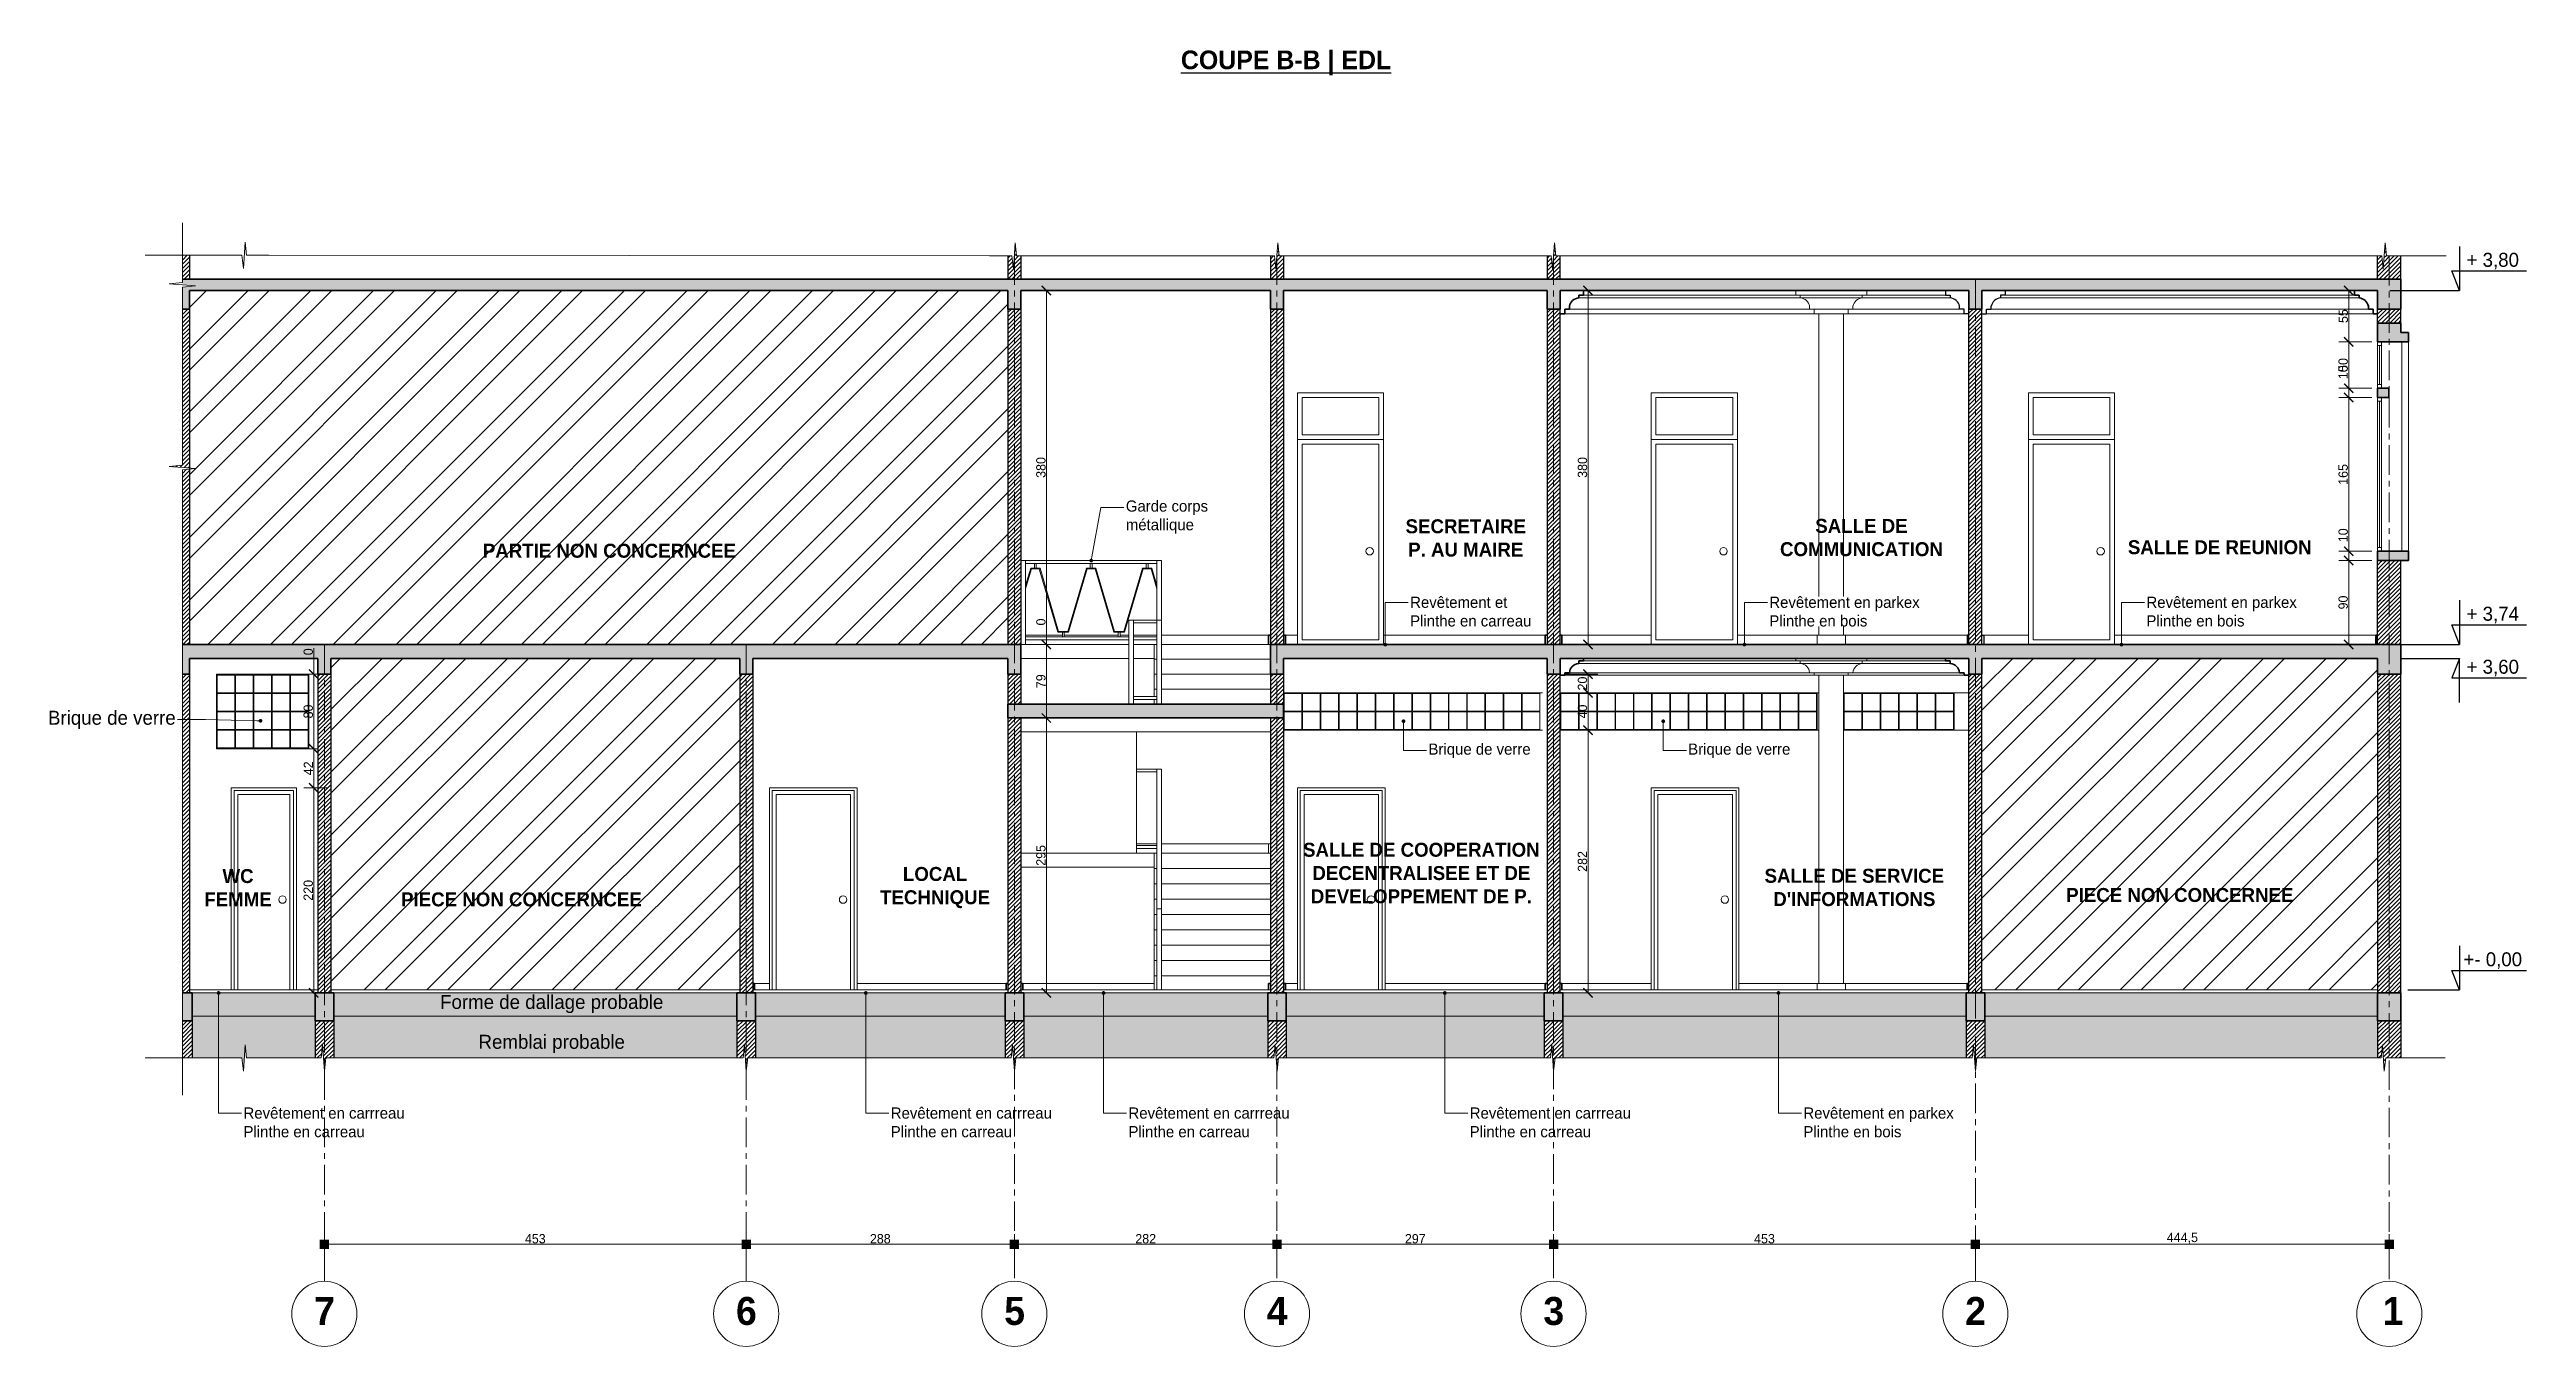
# Model space of a CAD drawing. Header units: centimetres. Extents: x -15293 to 11572, y -4790 to 2619.
# Drawn here: x 6500 to 9160, y -70 to 1322 of the extents above; entities that cross this region are included whole.
import ezdxf
from ezdxf import colors
from ezdxf.entities.mleader import LeaderData, LeaderLine
from ezdxf.math import Vec2, Vec3

# ---------------------------------------------------------------- set-up
doc = ezdxf.new("R2010")
doc.units = ezdxf.units.CM
doc.linetypes.add('Axe', pattern=[1093.611073, 529.166651, -211.666656, 141.111112, -211.666656])
doc.linetypes.add('CENTER', pattern=[50.8, 31.75, -6.35, 6.35, -6.35])
doc.layers.get('0').update_dxf_attribs({"lineweight": 0})
for name, color, linetype, lineweight in [('Escalier', 7, 'Continuous', 9), ('Symbole de rupture', 6, 'Continuous', 0), ('TSJ_MENUISERIE', 150, 'Continuous', 15), ('TSJ_MUR', 1, 'Continuous', 30), ('TSJ_VUE', 5, 'Continuous', 13)]:
    doc.layers.add(name, color=color, linetype=linetype, lineweight=lineweight)
for name, color, linetype in [('Fenêtre', 132, 'Continuous'), ('Garde corps métallique', 20, 'Continuous'), ('TSJ_COTATION', 144, 'Continuous'), ('TSJ_TEXTE', 6, 'Continuous')]:
    doc.layers.add(name, color=color, linetype=linetype)
for name, color, linetype, lineweight, true_color in [('TSJ_AXE', 7, 'CENTER', 0, 0xb80000), ('TSJ_COUPE', 7, 'Continuous', 35, 0xff4747), ('TSJ_DEPOSE', 7, 'Continuous', 30, 0xff8a8a), ('TSJ_HACHURE', 7, 'Axe', 0, 0x969696)]:
    doc.layers.add(name, color=color, linetype=linetype, lineweight=lineweight, true_color=true_color)
doc.styles.get("Standard").update_dxf_attribs({"font": 'GOTHIC.TTF'})
doc.dimstyles.new('Axe cotation', dxfattribs={"dimtxt": 10, "dimasz": 10, "dimexe": 10.625, "dimexo": 5, "dimtad": 1, "dimtxsty": 'Standard', "dimblk": 'BOXFILLED', "dimcen": 8, "dimadec": 0, "dimazin": 0, "dimtfac": 1, "dimtmove": 0, "dimatfit": 3, "dimldrblk": 'BOXFILLED', "dimfxl": 1, "dimlwd": 9, "dimlwe": 9, "dimarcsym": 0})
doc.dimstyles.new('ISO-25', dxfattribs={"dimtxt": 10, "dimasz": 10, "dimexe": 10.625, "dimexo": 5, "dimtad": 1, "dimtxsty": 'Standard', "dimblk": 'ARCHTICK', "dimcen": 8, "dimadec": 0, "dimazin": 0, "dimtfac": 1, "dimtmove": 0, "dimatfit": 3, "dimldrblk": 'ARCHTICK', "dimfxl": 25, "dimfxlon": 1, "dimlwd": 9, "dimlwe": 9, "dimarcsym": 0})

msp = doc.modelspace()

# ---------------------------------------------------------------- texts
at = {"layer": 'TSJ_AXE', "char_height": 30, "attachment_point": 1}
for s, insert in [('{\\fCentury Gothic|b1|i0|c0|p34;7}', (6784.453, -17.201)), ('{\\fCentury Gothic|b1|i0|c0|p34;6}', (7237.453, -17.201)), ('{\\fCentury Gothic|b1|i0|c0|p34;5}', (7525.453, -17.201)), ('{\\fCentury Gothic|b1|i0|c0|p34;4}', (7807.453, -17.201)), ('{\\fCentury Gothic|b1|i0|c0|p34;3}', (8104.453, -17.201)), ('{\\fCentury Gothic|b1|i0|c0|p34;2}', (8557.453, -17.201)), ('{\\fCentury Gothic|b1|i0|c0|p34;1}', (9005.766, -17.201))]:
    msp.add_mtext_dynamic_manual_height_columns(s, width=43.00473, gutter_width=12.5, heights=[0], dxfattribs=dict(at, insert=insert))
at = {"layer": 'TSJ_COTATION', "char_height": 15, "attachment_point": 5}
for s, insert in [('\\pi-45,l60,t60;+ 3,80', (9116.522, 1094.949)), ('\\pi-45,l60,t60;+ 3,74', (9116.522, 714.949)), ('\\pi-45,l60,t60;+ 3,60', (9116.522, 658.07)), ('\\pi-45,l60,t60;+- 0,00', (9116.522, 343.949))]:
    msp.add_mtext_dynamic_manual_height_columns(s, width=111.60365, gutter_width=12.5, heights=[0], dxfattribs=dict(at, insert=insert))
at = {"layer": 'TSJ_COTATION', "lineweight": 9, "char_height": 15, "attachment_point": 5}
for s, insert in [('Forme de dallage probable', (7039.537, 297.285)), ('Remblai probable', (7039.537, 254.497))]:
    msp.add_mtext_dynamic_manual_height_columns(s, width=570.44517, gutter_width=12.5, heights=[2.167], dxfattribs=dict(at, insert=insert))
at = {"layer": 'TSJ_TEXTE', "attachment_point": 5}
for s, width, heights, insert, char_height in [('{\\fCentury Gothic|b1|i0|c0|p34;\\LCOUPE B-B | EDL}', 784.41924, [2.167], (7828.153, 1307.787), 20), ('{\\fCentury Gothic|b1|i0|c0|p34;SECRETAIRE P. AU MAIRE}', 133.27756, [76.507], (8021.107, 797.619), 15), ('{\\fCentury Gothic|b1|i0|c0|p34;SALLE DE \\PCOMMUNICATION}', 479.47189, [76.507], (8446.056, 798.066), 15), ('{\\fCentury Gothic|b1|i0|c0|p34;PARTIE NON CONCERNCEE}', 357.33725, [2.167], (7101.478, 783.909), 15), ('{\\fCentury Gothic|b1|i0|c0|p34;SALLE DE REUNION}', 479.47189, [76.507], (8830.804, 787.704), 15), ('{\\fCentury Gothic|b1|i0|c0|p34;SALLE DE COOPERATION\\PDECENTRALISEE ET DE\\PDEVELOPPEMENT DE P.}', 1029.78165, [180.016], (7973.428, 437.862), 15), ('{\\fCentury Gothic|b1|i0|c0|p34;WC\\PFEMME}', 357.33725, [53.824], (6702.659, 422.224), 15), ('{\\fCentury Gothic|b1|i0|c0|p34;LOCAL\\PTECHNIQUE}', 357.33725, [49.759], (7451.219, 422.327), 15), ("{\\fCentury Gothic|b1|i0|c0|p34;SALLE DE SERVICE^JD'INFORMATIONS}", 1029.78165, [180.016], (8438.407, 422.386), 15), ('{\\fCentury Gothic|b1|i0|c0|p34;PIECE NON CONCERNCEE}', 357.33725, [2.167], (7007.019, 409.579), 15), ('{\\fCentury Gothic|b1|i0|c0|p34;PIECE NON CONCERNEE}', 357.33725, [2.167], (8787.903, 414.28), 15)]:
    msp.add_mtext_dynamic_manual_height_columns(s, width=width, gutter_width=12.5, heights=heights, dxfattribs=dict(at, insert=insert, char_height=char_height))

# ---------------------------------------------------------------- blocks, each defined once
blk = doc.blocks.new('_ArchTick')
at = {"color": 0, "linetype": 'ByBlock', "const_width": 0.15}
blk.add_lwpolyline([(-0.5, -0.5), (0.5, 0.5)], dxfattribs=at)
blk = doc.blocks.new('*D57')
at = {"layer": 'Defpoints', "color": 0, "transparency": 16777216}
for p in [(8122.4, 1063.4), (8152.4, 1063.4), (8122.4, 683.4)]:
    blk.add_point(p, dxfattribs=at)
at = {"layer": 'TSJ_COTATION', "color": 0, "lineweight": 9, "transparency": 16777216}
for p, q in [((8127.4, 1063.4), (8163, 1063.4)), ((8152.4, 683.4), (8152.4, 1063.4)), ((8127.4, 683.4), (8163, 683.4))]:
    blk.add_line(p, q, dxfattribs=at)
at = {"layer": 'TSJ_COTATION', "color": 0, "lineweight": 9, "transparency": 16777216, "xscale": 10, "yscale": 10, "zscale": 10}
for p, rotation in [((8152.4, 1063.4), 90), ((8152.4, 683.4), 270)]:
    blk.add_blockref('_ArchTick', p, dxfattribs=dict(at, rotation=rotation))
at = {"layer": 'TSJ_COTATION', "color": 0, "transparency": 16777216, "insert": (8146.5, 873.4), "char_height": 10, "attachment_point": 5, "rotation": 90}
blk.add_mtext('380', dxfattribs=at)
blk = doc.blocks.new('*D58')
at = {"layer": 'Defpoints', "color": 0, "transparency": 16777216}
for p in [(8969.3, 948.4), (9000.4, 948.4), (9000.4, 783.4)]:
    blk.add_point(p, dxfattribs=at)
at = {"layer": 'TSJ_COTATION', "color": 0, "lineweight": 9, "transparency": 16777216}
for p, q in [((8994.3, 948.4), (8958.6, 948.4)), ((8969.3, 783.4), (8969.3, 948.4)), ((8994.3, 783.4), (8958.6, 783.4))]:
    blk.add_line(p, q, dxfattribs=at)
at = {"layer": 'TSJ_COTATION', "color": 0, "lineweight": 9, "transparency": 16777216, "xscale": 10, "yscale": 10, "zscale": 10}
for p, rotation in [((8969.3, 948.4), 90), ((8969.3, 783.4), 270)]:
    blk.add_blockref('_ArchTick', p, dxfattribs=dict(at, rotation=rotation))
at = {"layer": 'TSJ_COTATION', "color": 0, "transparency": 16777216, "insert": (8963.4, 865.9), "char_height": 10, "attachment_point": 5, "rotation": 90}
blk.add_mtext('165', dxfattribs=at)
blk = doc.blocks.new('*D59')
at = {"layer": 'Defpoints', "color": 0, "transparency": 16777216}
for p in [(8969.3, 958.4), (9000.4, 958.4), (9000.4, 948.4)]:
    blk.add_point(p, dxfattribs=at)
at = {"layer": 'TSJ_COTATION', "color": 0, "lineweight": 9, "transparency": 16777216}
for p, q in [((8994.3, 958.4), (8958.6, 958.4)), ((8969.3, 958.4), (8969.3, 982.7)), ((8969.3, 948.4), (8969.3, 958.4)), ((8994.3, 948.4), (8958.6, 948.4))]:
    blk.add_line(p, q, dxfattribs=at)
at = {"layer": 'TSJ_COTATION', "color": 0, "lineweight": 9, "transparency": 16777216, "xscale": 10, "yscale": 10, "zscale": 10}
for p, rotation in [((8969.3, 958.4), 90), ((8969.3, 948.4), 270)]:
    blk.add_blockref('_ArchTick', p, dxfattribs=dict(at, rotation=rotation))
at = {"layer": 'TSJ_COTATION', "color": 0, "transparency": 16777216, "insert": (8963.4, 975.6), "char_height": 10, "attachment_point": 5, "rotation": 90}
blk.add_mtext('10', dxfattribs=at)
blk = doc.blocks.new('*D60')
at = {"layer": 'Defpoints', "color": 0, "transparency": 16777216}
for p in [(8969.3, 1008.4), (9000.4, 1008.4), (9000.4, 958.4)]:
    blk.add_point(p, dxfattribs=at)
at = {"layer": 'TSJ_COTATION', "color": 0, "lineweight": 9, "transparency": 16777216}
for p, q in [((8994.3, 1008.4), (8958.6, 1008.4)), ((8969.3, 958.4), (8969.3, 1008.4)), ((8994.3, 958.4), (8958.6, 958.4))]:
    blk.add_line(p, q, dxfattribs=at)
at = {"layer": 'TSJ_COTATION', "color": 0, "lineweight": 9, "transparency": 16777216, "xscale": 10, "yscale": 10, "zscale": 10}
for p, rotation in [((8969.3, 1008.4), 90), ((8969.3, 958.4), 270)]:
    blk.add_blockref('_ArchTick', p, dxfattribs=dict(at, rotation=rotation))
at = {"layer": 'TSJ_COTATION', "color": 0, "transparency": 16777216, "insert": (8963.4, 983.4), "char_height": 10, "attachment_point": 5, "rotation": 90}
blk.add_mtext('50', dxfattribs=at)
blk = doc.blocks.new('*D61')
at = {"layer": 'Defpoints', "color": 0, "transparency": 16777216}
for p in [(8969.3, 1063.4), (9000.4, 1063.4), (9000.4, 1008.4)]:
    blk.add_point(p, dxfattribs=at)
at = {"layer": 'TSJ_COTATION', "color": 0, "lineweight": 9, "transparency": 16777216}
for p, q in [((8994.3, 1063.4), (8958.6, 1063.4)), ((8969.3, 1008.4), (8969.3, 1063.4)), ((8994.3, 1008.4), (8958.6, 1008.4))]:
    blk.add_line(p, q, dxfattribs=at)
at = {"layer": 'TSJ_COTATION', "color": 0, "lineweight": 9, "transparency": 16777216, "xscale": 10, "yscale": 10, "zscale": 10}
for p, rotation in [((8969.3, 1063.4), 90), ((8969.3, 1008.4), 270)]:
    blk.add_blockref('_ArchTick', p, dxfattribs=dict(at, rotation=rotation))
at = {"layer": 'TSJ_COTATION', "color": 0, "transparency": 16777216, "insert": (8963.5, 1035.9), "char_height": 10, "attachment_point": 5, "rotation": 90}
blk.add_mtext('55', dxfattribs=at)
blk = doc.blocks.new('*D62')
at = {"layer": 'Defpoints', "color": 0, "transparency": 16777216}
for p in [(8969.3, 783.4), (9000.4, 783.4), (9000.4, 773.4)]:
    blk.add_point(p, dxfattribs=at)
at = {"layer": 'TSJ_COTATION', "color": 0, "lineweight": 9, "transparency": 16777216}
for p, q in [((8969.3, 783.4), (8969.3, 807.7)), ((8994.3, 783.4), (8958.6, 783.4)), ((8994.3, 773.4), (8958.6, 773.4)), ((8969.3, 773.4), (8969.3, 783.4))]:
    blk.add_line(p, q, dxfattribs=at)
at = {"layer": 'TSJ_COTATION', "color": 0, "lineweight": 9, "transparency": 16777216, "xscale": 10, "yscale": 10, "zscale": 10}
for p, rotation in [((8969.3, 783.4), 90), ((8969.3, 773.4), 270)]:
    blk.add_blockref('_ArchTick', p, dxfattribs=dict(at, rotation=rotation))
at = {"layer": 'TSJ_COTATION', "color": 0, "transparency": 16777216, "insert": (8963.4, 800.6), "char_height": 10, "attachment_point": 5, "rotation": 90}
blk.add_mtext('10', dxfattribs=at)
blk = doc.blocks.new('*D63')
at = {"layer": 'Defpoints', "color": 0, "transparency": 16777216}
for p in [(9000.4, 773.4), (8969.3, 683.4), (9000.4, 683.4)]:
    blk.add_point(p, dxfattribs=at)
at = {"layer": 'TSJ_COTATION', "color": 0, "lineweight": 9, "transparency": 16777216}
for p, q in [((8994.3, 773.4), (8958.6, 773.4)), ((8969.3, 773.4), (8969.3, 683.4)), ((8994.3, 683.4), (8958.6, 683.4))]:
    blk.add_line(p, q, dxfattribs=at)
at = {"layer": 'TSJ_COTATION', "color": 0, "lineweight": 9, "transparency": 16777216, "xscale": 10, "yscale": 10, "zscale": 10}
for p, rotation in [((8969.3, 773.4), 90), ((8969.3, 683.4), 270)]:
    blk.add_blockref('_ArchTick', p, dxfattribs=dict(at, rotation=rotation))
at = {"layer": 'TSJ_COTATION', "color": 0, "transparency": 16777216, "insert": (8963.4, 728.4), "char_height": 10, "attachment_point": 5, "rotation": 90}
blk.add_mtext('90', dxfattribs=at)
blk = doc.blocks.new('Marque de rupture')
at = {"layer": 'Symbole de rupture', "lineweight": 20}
for p, q in [((0, -3.6), (0, 20.4)), ((0, -3.6), (-14.1, -5.1)), ((14.1, -7.1), (-14.1, -5.1)), ((0, -8.6), (14.1, -7.1)), ((0, -8.6), (0, -32.6))]:
    blk.add_line(p, q, dxfattribs=at)
blk = doc.blocks.new('*D173')
at = {"layer": 'Defpoints', "color": 0, "transparency": 16777216}
for p in [(8122.4, 651.4), (8122.4, 631.4), (8152.4, 631.4)]:
    blk.add_point(p, dxfattribs=at)
at = {"layer": 'TSJ_COTATION', "color": 0, "lineweight": 9, "transparency": 16777216}
for p, q in [((8127.4, 651.4), (8163, 651.4)), ((8152.4, 651.4), (8152.4, 631.4)), ((8127.4, 631.4), (8163, 631.4))]:
    blk.add_line(p, q, dxfattribs=at)
at = {"layer": 'TSJ_COTATION', "color": 0, "lineweight": 9, "transparency": 16777216, "xscale": 10, "yscale": 10, "zscale": 10}
for p, rotation in [((8152.4, 651.4), 90), ((8152.4, 631.4), 270)]:
    blk.add_blockref('_ArchTick', p, dxfattribs=dict(at, rotation=rotation))
at = {"layer": 'TSJ_COTATION', "color": 0, "transparency": 16777216, "insert": (8146.5, 641.4), "char_height": 10, "attachment_point": 5, "rotation": 90}
blk.add_mtext('20', dxfattribs=at)
blk = doc.blocks.new('*D174')
at = {"layer": 'Defpoints', "color": 0, "transparency": 16777216}
for p in [(8122.4, 631.4), (8122.4, 591.4), (8152.4, 591.4)]:
    blk.add_point(p, dxfattribs=at)
at = {"layer": 'TSJ_COTATION', "color": 0, "lineweight": 9, "transparency": 16777216}
for p, q in [((8127.4, 631.4), (8163, 631.4)), ((8152.4, 631.4), (8152.4, 591.4)), ((8127.4, 591.4), (8163, 591.4))]:
    blk.add_line(p, q, dxfattribs=at)
at = {"layer": 'TSJ_COTATION', "color": 0, "lineweight": 9, "transparency": 16777216, "xscale": 10, "yscale": 10, "zscale": 10}
for p, rotation in [((8152.4, 631.4), 90), ((8152.4, 591.4), 270)]:
    blk.add_blockref('_ArchTick', p, dxfattribs=dict(at, rotation=rotation))
at = {"layer": 'TSJ_COTATION', "color": 0, "transparency": 16777216, "insert": (8146.5, 611.4), "char_height": 10, "attachment_point": 5, "rotation": 90}
blk.add_mtext('40', dxfattribs=at)
blk = doc.blocks.new('*D175')
at = {"layer": 'Defpoints', "color": 0, "transparency": 16777216}
for p in [(8122.4, 591.4), (8122.4, 309.4), (8152.4, 309.4)]:
    blk.add_point(p, dxfattribs=at)
at = {"layer": 'TSJ_COTATION', "color": 0, "lineweight": 9, "transparency": 16777216}
for p, q in [((8127.4, 591.4), (8163, 591.4)), ((8152.4, 591.4), (8152.4, 309.4)), ((8127.4, 309.4), (8163, 309.4))]:
    blk.add_line(p, q, dxfattribs=at)
at = {"layer": 'TSJ_COTATION', "color": 0, "lineweight": 9, "transparency": 16777216, "xscale": 10, "yscale": 10, "zscale": 10}
for p, rotation in [((8152.4, 591.4), 90), ((8152.4, 309.4), 270)]:
    blk.add_blockref('_ArchTick', p, dxfattribs=dict(at, rotation=rotation))
at = {"layer": 'TSJ_COTATION', "color": 0, "transparency": 16777216, "insert": (8146.5, 450.4), "char_height": 10, "attachment_point": 5, "rotation": 90}
blk.add_mtext('282', dxfattribs=at)
blk = doc.blocks.new('*D176')
at = {"layer": 'Defpoints', "color": 0, "transparency": 16777216}
for p in [(7543.4, 1063.4), (7543.4, 683.4), (7570.7, 683.4)]:
    blk.add_point(p, dxfattribs=at)
at = {"layer": 'TSJ_COTATION', "color": 0, "lineweight": 9, "transparency": 16777216}
for p, q in [((7548.4, 1063.4), (7581.4, 1063.4)), ((7570.7, 1063.4), (7570.7, 683.4)), ((7548.4, 683.4), (7581.4, 683.4))]:
    blk.add_line(p, q, dxfattribs=at)
at = {"layer": 'TSJ_COTATION', "color": 0, "lineweight": 9, "transparency": 16777216, "xscale": 10, "yscale": 10, "zscale": 10}
for p, rotation in [((7570.7, 1063.4), 90), ((7570.7, 683.4), 270)]:
    blk.add_blockref('_ArchTick', p, dxfattribs=dict(at, rotation=rotation))
at = {"layer": 'TSJ_COTATION', "color": 0, "transparency": 16777216, "insert": (7564.9, 873.4), "char_height": 10, "attachment_point": 5, "rotation": 90}
blk.add_mtext('380', dxfattribs=at)
blk = doc.blocks.new('*D177')
at = {"layer": 'Defpoints', "color": 0, "transparency": 16777216}
for p in [(7543.4, 683.4), (7543.4, 683.4), (7570.7, 683.4)]:
    blk.add_point(p, dxfattribs=at)
at = {"layer": 'TSJ_COTATION', "color": 0, "lineweight": 9, "transparency": 16777216}
for p, q in [((7570.7, 683.4), (7570.7, 711.5)), ((7548.4, 683.4), (7581.4, 683.4)), ((7548.4, 683.4), (7581.4, 683.4)), ((7570.7, 683.4), (7570.7, 673.4))]:
    blk.add_line(p, q, dxfattribs=at)
at = {"layer": 'TSJ_COTATION', "color": 0, "lineweight": 9, "transparency": 16777216, "xscale": 10, "yscale": 10, "zscale": 10}
for rotation in [90, 270]:
    blk.add_blockref('_ArchTick', (7570.7, 683.4), dxfattribs=dict(at, rotation=rotation))
at = {"layer": 'TSJ_COTATION', "color": 0, "transparency": 16777216, "insert": (7564.9, 707.5), "char_height": 10, "attachment_point": 5, "rotation": 90}
blk.add_mtext('0', dxfattribs=at)
blk = doc.blocks.new('*D178')
at = {"layer": 'Defpoints', "color": 0, "transparency": 16777216}
for p in [(7543.4, 683.4), (7543.4, 604.4), (7570.7, 604.4)]:
    blk.add_point(p, dxfattribs=at)
at = {"layer": 'TSJ_COTATION', "color": 0, "lineweight": 9, "transparency": 16777216}
for p, q in [((7548.4, 683.4), (7581.4, 683.4)), ((7570.7, 683.4), (7570.7, 604.4)), ((7548.4, 604.4), (7581.4, 604.4))]:
    blk.add_line(p, q, dxfattribs=at)
at = {"layer": 'TSJ_COTATION', "color": 0, "lineweight": 9, "transparency": 16777216, "xscale": 10, "yscale": 10, "zscale": 10}
for p, rotation in [((7570.7, 683.4), 90), ((7570.7, 604.4), 270)]:
    blk.add_blockref('_ArchTick', p, dxfattribs=dict(at, rotation=rotation))
at = {"layer": 'TSJ_COTATION', "color": 0, "transparency": 16777216, "insert": (7564.9, 643.9), "char_height": 10, "attachment_point": 5, "rotation": 90}
blk.add_mtext('79', dxfattribs=at)
blk = doc.blocks.new('*D179')
at = {"layer": 'Defpoints', "color": 0, "transparency": 16777216}
for p in [(7543.4, 604.4), (7542.4, 309.4), (7570.7, 309.4)]:
    blk.add_point(p, dxfattribs=at)
at = {"layer": 'TSJ_COTATION', "color": 0, "lineweight": 9, "transparency": 16777216}
for p, q in [((7548.4, 604.4), (7581.4, 604.4)), ((7570.7, 604.4), (7570.7, 309.4)), ((7547.4, 309.4), (7581.4, 309.4))]:
    blk.add_line(p, q, dxfattribs=at)
at = {"layer": 'TSJ_COTATION', "color": 0, "lineweight": 9, "transparency": 16777216, "xscale": 10, "yscale": 10, "zscale": 10}
for p, rotation in [((7570.7, 604.4), 90), ((7570.7, 309.4), 270)]:
    blk.add_blockref('_ArchTick', p, dxfattribs=dict(at, rotation=rotation))
at = {"layer": 'TSJ_COTATION', "color": 0, "transparency": 16777216, "insert": (7564.9, 456.9), "char_height": 10, "attachment_point": 5, "rotation": 90}
blk.add_mtext('295', dxfattribs=at)
blk = doc.blocks.new('*D180')
at = {"layer": 'Defpoints', "color": 0, "transparency": 16777216}
for p in [(6783.9, 651.4), (6803.8, 651.4), (6803.8, 651.4)]:
    blk.add_point(p, dxfattribs=at)
at = {"layer": 'TSJ_COTATION', "color": 0, "lineweight": 9, "transparency": 16777216}
for p, q in [((6783.9, 651.4), (6783.9, 679.5)), ((6798.8, 651.4), (6773.3, 651.4)), ((6798.8, 651.4), (6773.3, 651.4)), ((6783.9, 651.4), (6783.9, 641.4))]:
    blk.add_line(p, q, dxfattribs=at)
at = {"layer": 'TSJ_COTATION', "color": 0, "lineweight": 9, "transparency": 16777216, "xscale": 10, "yscale": 10, "zscale": 10}
for rotation in [90, 270]:
    blk.add_blockref('_ArchTick', (6783.9, 651.4), dxfattribs=dict(at, rotation=rotation))
at = {"layer": 'TSJ_COTATION', "color": 0, "transparency": 16777216, "insert": (6778.1, 675.5), "char_height": 10, "attachment_point": 5, "rotation": 90}
blk.add_mtext('0', dxfattribs=at)
blk = doc.blocks.new('*D181')
at = {"layer": 'Defpoints', "color": 0, "transparency": 16777216}
for p in [(6803.8, 651.4), (6783.9, 571.4), (6794.1, 571.4)]:
    blk.add_point(p, dxfattribs=at)
at = {"layer": 'TSJ_COTATION', "color": 0, "lineweight": 9, "transparency": 16777216}
for p, q in [((6798.8, 651.4), (6773.3, 651.4)), ((6783.9, 651.4), (6783.9, 571.4)), ((6789.1, 571.4), (6773.3, 571.4))]:
    blk.add_line(p, q, dxfattribs=at)
at = {"layer": 'TSJ_COTATION', "color": 0, "lineweight": 9, "transparency": 16777216, "xscale": 10, "yscale": 10, "zscale": 10}
for p, rotation in [((6783.9, 651.4), 90), ((6783.9, 571.4), 270)]:
    blk.add_blockref('_ArchTick', p, dxfattribs=dict(at, rotation=rotation))
at = {"layer": 'TSJ_COTATION', "color": 0, "transparency": 16777216, "insert": (6778.1, 611.4), "char_height": 10, "attachment_point": 5, "rotation": 90}
blk.add_mtext('80', dxfattribs=at)
blk = doc.blocks.new('*D182')
at = {"layer": 'Defpoints', "color": 0, "transparency": 16777216}
for p in [(6794.1, 571.4), (6783.9, 529.4), (6803.8, 529.4)]:
    blk.add_point(p, dxfattribs=at)
at = {"layer": 'TSJ_COTATION', "color": 0, "lineweight": 9, "transparency": 16777216}
for p, q in [((6789.1, 571.4), (6773.3, 571.4)), ((6783.9, 571.4), (6783.9, 529.4)), ((6798.8, 529.4), (6773.3, 529.4))]:
    blk.add_line(p, q, dxfattribs=at)
at = {"layer": 'TSJ_COTATION', "color": 0, "lineweight": 9, "transparency": 16777216, "xscale": 10, "yscale": 10, "zscale": 10}
for p, rotation in [((6783.9, 571.4), 90), ((6783.9, 529.4), 270)]:
    blk.add_blockref('_ArchTick', p, dxfattribs=dict(at, rotation=rotation))
at = {"layer": 'TSJ_COTATION', "color": 0, "transparency": 16777216, "insert": (6778.2, 550.4), "char_height": 10, "attachment_point": 5, "rotation": 90}
blk.add_mtext('42', dxfattribs=at)
blk = doc.blocks.new('*D183')
at = {"layer": 'Defpoints', "color": 0, "transparency": 16777216}
for p in [(6803.8, 529.4), (6783.9, 309.4), (6803.8, 309.4)]:
    blk.add_point(p, dxfattribs=at)
at = {"layer": 'TSJ_COTATION', "color": 0, "lineweight": 9, "transparency": 16777216}
for p, q in [((6798.8, 529.4), (6773.3, 529.4)), ((6783.9, 529.4), (6783.9, 309.4)), ((6798.8, 309.4), (6773.3, 309.4))]:
    blk.add_line(p, q, dxfattribs=at)
at = {"layer": 'TSJ_COTATION', "color": 0, "lineweight": 9, "transparency": 16777216, "xscale": 10, "yscale": 10, "zscale": 10}
for p, rotation in [((6783.9, 529.4), 90), ((6783.9, 309.4), 270)]:
    blk.add_blockref('_ArchTick', p, dxfattribs=dict(at, rotation=rotation))
at = {"layer": 'TSJ_COTATION', "color": 0, "transparency": 16777216, "insert": (6778.1, 419.4), "char_height": 10, "attachment_point": 5, "rotation": 90}
blk.add_mtext('220', dxfattribs=at)
blk = doc.blocks.new('_Dot')
at = {"color": 0, "linetype": 'ByBlock', "lineweight": -2}
blk.add_line((-0.5, 0), (-1, 0), dxfattribs=at)
at = {"color": 0, "linetype": 'ByBlock', "const_width": 0.5}
blk.add_lwpolyline([(-0.25, 0, 1), (0.25, 0, 1)], format="xyb", close=True, dxfattribs=at)
blk = doc.blocks.new('_BoxFilled')
at = {"color": 0, "linetype": 'ByBlock', "lineweight": -2}
blk.add_line((-0.5, 0), (-1, 0), dxfattribs=at)
at = {"color": 0, "linetype": 'ByBlock'}
blk.add_solid([(-0.5, 0.5), (0.5, 0.5), (-0.5, -0.5), (0.5, -0.5)], dxfattribs=at)
blk = doc.blocks.new('*D397')
at = {"layer": 'Defpoints', "color": 0, "linetype": 'ByBlock', "transparency": 16777216}
for p in [(8568.4, 39.4), (8568.4, -0.3), (9012.9, -0.3)]:
    blk.add_point(p, dxfattribs=at)
at = {"layer": 'TSJ_AXE', "color": 0, "linetype": 'ByBlock', "lineweight": 9, "transparency": 16777216}
for p, q in [((8568.4, 4.7), (8568.4, 50.1)), ((9002.9, 39.4), (8578.4, 39.4)), ((9012.9, 4.7), (9012.9, 50.1))]:
    blk.add_line(p, q, dxfattribs=at)
at = {"layer": 'TSJ_AXE', "color": 0, "linetype": 'ByBlock', "lineweight": 9, "transparency": 16777216, "xscale": 10, "yscale": 10, "zscale": 10, "rotation": 180}
blk.add_blockref('_BoxFilled', (8568.4, 39.4), dxfattribs=at)
at = {"layer": 'TSJ_AXE', "color": 0, "linetype": 'ByBlock', "lineweight": 9, "transparency": 16777216, "xscale": 10, "yscale": 10, "zscale": 10}
blk.add_blockref('_BoxFilled', (9012.9, 39.4), dxfattribs=at)
at = {"layer": 'TSJ_AXE', "color": 0, "linetype": 'ByBlock', "transparency": 16777216, "insert": (8790.7, 45.8), "char_height": 10, "attachment_point": 5}
blk.add_mtext('444,5', dxfattribs=at)
blk = doc.blocks.new('*D398')
at = {"layer": 'Defpoints', "color": 0, "linetype": 'ByBlock', "transparency": 16777216}
for p in [(8115.4, 39.4), (8115.4, -0.3), (8568.4, -0.3)]:
    blk.add_point(p, dxfattribs=at)
at = {"layer": 'TSJ_AXE', "color": 0, "linetype": 'ByBlock', "lineweight": 9, "transparency": 16777216}
for p, q in [((8115.4, 4.7), (8115.4, 50.1)), ((8558.4, 39.4), (8125.4, 39.4)), ((8568.4, 4.7), (8568.4, 50.1))]:
    blk.add_line(p, q, dxfattribs=at)
at = {"layer": 'TSJ_AXE', "color": 0, "linetype": 'ByBlock', "lineweight": 9, "transparency": 16777216, "xscale": 10, "yscale": 10, "zscale": 10, "rotation": 180}
blk.add_blockref('_BoxFilled', (8115.4, 39.4), dxfattribs=at)
at = {"layer": 'TSJ_AXE', "color": 0, "linetype": 'ByBlock', "lineweight": 9, "transparency": 16777216, "xscale": 10, "yscale": 10, "zscale": 10}
blk.add_blockref('_BoxFilled', (8568.4, 39.4), dxfattribs=at)
at = {"layer": 'TSJ_AXE', "color": 0, "linetype": 'ByBlock', "transparency": 16777216, "insert": (8341.9, 45.3), "char_height": 10, "attachment_point": 5}
blk.add_mtext('453', dxfattribs=at)
blk = doc.blocks.new('*D399')
at = {"layer": 'Defpoints', "color": 0, "linetype": 'ByBlock', "transparency": 16777216}
for p in [(7818.4, 39.4), (7818.4, -0.3), (8115.4, -0.3)]:
    blk.add_point(p, dxfattribs=at)
at = {"layer": 'TSJ_AXE', "color": 0, "linetype": 'ByBlock', "lineweight": 9, "transparency": 16777216}
for p, q in [((7818.4, 4.7), (7818.4, 50.1)), ((8105.4, 39.4), (7828.4, 39.4)), ((8115.4, 4.7), (8115.4, 50.1))]:
    blk.add_line(p, q, dxfattribs=at)
at = {"layer": 'TSJ_AXE', "color": 0, "linetype": 'ByBlock', "lineweight": 9, "transparency": 16777216, "xscale": 10, "yscale": 10, "zscale": 10, "rotation": 180}
blk.add_blockref('_BoxFilled', (7818.4, 39.4), dxfattribs=at)
at = {"layer": 'TSJ_AXE', "color": 0, "linetype": 'ByBlock', "lineweight": 9, "transparency": 16777216, "xscale": 10, "yscale": 10, "zscale": 10}
blk.add_blockref('_BoxFilled', (8115.4, 39.4), dxfattribs=at)
at = {"layer": 'TSJ_AXE', "color": 0, "linetype": 'ByBlock', "transparency": 16777216, "insert": (7966.9, 45.3), "char_height": 10, "attachment_point": 5}
blk.add_mtext('297', dxfattribs=at)
blk = doc.blocks.new('*D400')
at = {"layer": 'Defpoints', "color": 0, "linetype": 'ByBlock', "transparency": 16777216}
for p in [(7536.4, 39.4), (7536.4, -0.3), (7818.4, -0.3)]:
    blk.add_point(p, dxfattribs=at)
at = {"layer": 'TSJ_AXE', "color": 0, "linetype": 'ByBlock', "lineweight": 9, "transparency": 16777216}
for p, q in [((7536.4, 4.7), (7536.4, 50.1)), ((7808.4, 39.4), (7546.4, 39.4)), ((7818.4, 4.7), (7818.4, 50.1))]:
    blk.add_line(p, q, dxfattribs=at)
at = {"layer": 'TSJ_AXE', "color": 0, "linetype": 'ByBlock', "lineweight": 9, "transparency": 16777216, "xscale": 10, "yscale": 10, "zscale": 10, "rotation": 180}
blk.add_blockref('_BoxFilled', (7536.4, 39.4), dxfattribs=at)
at = {"layer": 'TSJ_AXE', "color": 0, "linetype": 'ByBlock', "lineweight": 9, "transparency": 16777216, "xscale": 10, "yscale": 10, "zscale": 10}
blk.add_blockref('_BoxFilled', (7818.4, 39.4), dxfattribs=at)
at = {"layer": 'TSJ_AXE', "color": 0, "linetype": 'ByBlock', "transparency": 16777216, "insert": (7677.4, 45.3), "char_height": 10, "attachment_point": 5}
blk.add_mtext('282', dxfattribs=at)
blk = doc.blocks.new('*D401')
at = {"layer": 'Defpoints', "color": 0, "linetype": 'ByBlock', "transparency": 16777216}
for p in [(7248.4, 39.4), (7248.4, -0.3), (7536.4, -0.3)]:
    blk.add_point(p, dxfattribs=at)
at = {"layer": 'TSJ_AXE', "color": 0, "linetype": 'ByBlock', "lineweight": 9, "transparency": 16777216}
for p, q in [((7248.4, 4.7), (7248.4, 50.1)), ((7526.4, 39.4), (7258.4, 39.4)), ((7536.4, 4.7), (7536.4, 50.1))]:
    blk.add_line(p, q, dxfattribs=at)
at = {"layer": 'TSJ_AXE', "color": 0, "linetype": 'ByBlock', "lineweight": 9, "transparency": 16777216, "xscale": 10, "yscale": 10, "zscale": 10, "rotation": 180}
blk.add_blockref('_BoxFilled', (7248.4, 39.4), dxfattribs=at)
at = {"layer": 'TSJ_AXE', "color": 0, "linetype": 'ByBlock', "lineweight": 9, "transparency": 16777216, "xscale": 10, "yscale": 10, "zscale": 10}
blk.add_blockref('_BoxFilled', (7536.4, 39.4), dxfattribs=at)
at = {"layer": 'TSJ_AXE', "color": 0, "linetype": 'ByBlock', "transparency": 16777216, "insert": (7392.4, 45.3), "char_height": 10, "attachment_point": 5}
blk.add_mtext('288', dxfattribs=at)
blk = doc.blocks.new('*D402')
at = {"layer": 'Defpoints', "color": 0, "linetype": 'ByBlock', "transparency": 16777216}
for p in [(6795.4, 39.4), (6795.4, -0.3), (7248.4, -0.3)]:
    blk.add_point(p, dxfattribs=at)
at = {"layer": 'TSJ_AXE', "color": 0, "linetype": 'ByBlock', "lineweight": 9, "transparency": 16777216}
for p, q in [((6795.4, 4.7), (6795.4, 50.1)), ((7238.4, 39.4), (6805.4, 39.4)), ((7248.4, 4.7), (7248.4, 50.1))]:
    blk.add_line(p, q, dxfattribs=at)
at = {"layer": 'TSJ_AXE', "color": 0, "linetype": 'ByBlock', "lineweight": 9, "transparency": 16777216, "xscale": 10, "yscale": 10, "zscale": 10, "rotation": 180}
blk.add_blockref('_BoxFilled', (6795.4, 39.4), dxfattribs=at)
at = {"layer": 'TSJ_AXE', "color": 0, "linetype": 'ByBlock', "lineweight": 9, "transparency": 16777216, "xscale": 10, "yscale": 10, "zscale": 10}
blk.add_blockref('_BoxFilled', (7248.4, 39.4), dxfattribs=at)
at = {"layer": 'TSJ_AXE', "color": 0, "linetype": 'ByBlock', "transparency": 16777216, "insert": (7021.9, 45.3), "char_height": 10, "attachment_point": 5}
blk.add_mtext('453', dxfattribs=at)

# ---------------------------------------------------------------- dimensions: what is measured, and where the dimension line sits
at = {"layer": 'TSJ_AXE', "linetype": 'ByBlock'}
for base, p1, p2, picture, middle in [((6795.403, 39.445), (7248.403, -0.307), (6795.403, -0.307), '*D402', (7021.903, 45.322)), ((7248.403, 39.445), (7536.403, -0.307), (7248.403, -0.307), '*D401', (7392.403, 45.322)), ((7536.403, 39.445), (7818.403, -0.307), (7536.403, -0.307), '*D400', (7677.403, 45.322)), ((7818.403, 39.445), (8115.403, -0.307), (7818.403, -0.307), '*D399', (7966.903, 45.322)), ((8115.403, 39.445), (8568.403, -0.307), (8115.403, -0.307), '*D398', (8341.903, 45.322)), ((8568.403, 39.445), (9012.903, -0.311), (8568.403, -0.307), '*D397', (8790.653, 45.781))]:
    dim = msp.add_linear_dim(base=base, p1=p1, p2=p2, dimstyle='Axe cotation', dxfattribs=at)
    dim.commit()
    dim.dimension.update_dxf_attribs({"geometry": picture, "text_midpoint": middle})
at = {"layer": 'TSJ_COTATION'}
for base, p1, p2, angle, picture, middle in [((7570.739, 683.441), (7543.403, 1063.441), (7543.403, 683.441), 90, '*D176', (7564.863, 873.441)), ((8152.403, 1063.441), (8122.403, 683.441), (8122.403, 1063.441), 90, '*D57', (8146.527, 873.441)), ((8969.266, 1063.441), (9000.403, 1008.441), (9000.403, 1063.441), 270, '*D61', (8963.515, 1035.941)), ((8969.266, 1008.441), (9000.403, 958.441), (9000.403, 1008.441), 270, '*D60', (8963.389, 983.441)), ((8969.266, 958.441), (9000.403, 948.441), (9000.403, 958.441), 270, '*D59', (8963.389, 975.569)), ((8969.266, 948.441), (9000.403, 783.441), (9000.403, 948.441), 270, '*D58', (8963.389, 865.941)), ((8969.266, 783.441), (9000.403, 773.441), (9000.403, 783.441), 270, '*D62', (8963.389, 800.569)), ((8969.266, 683.441), (9000.403, 773.441), (9000.403, 683.441), 270, '*D63', (8963.389, 728.441)), ((7570.739292909, 683.441433507), (7543.403478563, 683.441433507), (7543.403478563, 683.441433507), 90, '*D177', (7564.862763337, 707.479077966)), ((6783.947598017, 651.441433507), (6803.823992031, 651.441433507), (6803.823992031, 651.441433507), 90, '*D180', (6778.071068446, 675.479077966)), ((7570.739, 604.441), (7543.403, 683.441), (7543.403, 604.441), 90, '*D178', (7564.863, 643.941)), ((6783.948, 571.441), (6803.824, 651.441), (6794.11, 571.441), 90, '*D181', (6778.071, 611.441)), ((8152.403, 631.441), (8122.403, 651.441), (8122.403, 631.441), 90, '*D173', (8146.527, 641.441)), ((8152.403, 591.441), (8122.403, 631.441), (8122.403, 591.441), 90, '*D174', (8146.527, 611.441)), ((7570.739, 309.441), (7543.403, 604.441), (7542.403, 309.441), 90, '*D179', (7564.863, 456.941)), ((8152.403, 309.441), (8122.403, 591.441), (8122.403, 309.441), 90, '*D175', (8146.527, 450.441)), ((6783.948, 529.441), (6794.11, 571.441), (6803.824, 529.441), 90, '*D182', (6778.197, 550.441)), ((6783.948, 309.441), (6803.824, 529.441), (6803.824, 309.441), 90, '*D183', (6778.071, 419.441))]:
    dim = msp.add_linear_dim(base=base, p1=p1, p2=p2, angle=angle, dimstyle='ISO-25', dxfattribs=at)
    dim.commit()
    dim.dimension.update_dxf_attribs({"geometry": picture, "text_midpoint": middle})

# ---------------------------------------------------------------- hatches: boundary and pattern name
at = {"layer": 'TSJ_HACHURE', "lineweight": 0, "true_color": 0xc7c8ca}
h = msp.add_hatch(dxfattribs=at)
h.set_pattern_fill('ANSI31', color=9)
h.set_pattern_definition([(45, (396.635, 0), (-2.245064, 2.245064), [])])
h.paths.add_polyline_path([(8115.403, 279.441), (8105.403, 279.441), (8105.403, 239.441), (8111.971, 239.441), (8113.471, 253.583), (8115.403, 226.26)])
h.paths.add_polyline_path([(8125.403, 279.441), (8115.403, 279.441), (8115.403, 226.26), (8115.471, 225.3), (8116.971, 239.441), (8125.403, 239.441)])
h.paths.add_polyline_path([(8568.403, 279.441), (8558.403, 279.441), (8558.403, 239.441), (8564.971, 239.441), (8566.471, 253.583), (8568.403, 226.26)])
h.paths.add_polyline_path([(8578.403, 279.441), (8568.403, 279.441), (8568.403, 226.26), (8568.471, 225.3), (8569.971, 239.441), (8578.403, 239.441)])
h.paths.add_polyline_path([(9012.903, 279.441), (9000.403, 279.441), (9000.403, 239.441), (9003.971, 239.441), (9005.471, 253.583), (9007.471, 225.3), (9008.971, 239.441), (9012.903, 239.441)])
h.paths.add_polyline_path([(9025.403, 279.441), (9012.903, 279.441), (9012.903, 239.441), (9025.403, 239.441)])
h.paths.add_polyline_path([(6653.403, 279.441), (6642.903, 279.441), (6642.903, 239.441), (6653.403, 239.441)])
h.paths.add_polyline_path([(6795.403, 279.441), (6785.403, 279.441), (6785.403, 239.441), (6791.971, 239.441), (6793.471, 253.583), (6795.403, 226.26)])
h.paths.add_polyline_path([(6805.403, 279.441), (6795.403, 279.441), (6795.403, 226.26), (6795.471, 225.3), (6796.971, 239.441), (6805.403, 239.441)])
h.paths.add_polyline_path([(7248.403, 279.441), (7238.403, 279.441), (7238.403, 239.441), (7244.971, 239.441), (7246.471, 253.583), (7248.403, 226.26)])
h.paths.add_polyline_path([(7258.403, 279.441), (7248.403, 279.441), (7248.403, 226.26), (7248.471, 225.3), (7249.971, 239.441), (7258.403, 239.441)])
h.paths.add_polyline_path([(7536.403, 279.441), (7526.403, 279.441), (7526.403, 239.441), (7532.971, 239.441), (7534.471, 253.583), (7536.403, 226.26)])
h.paths.add_polyline_path([(7546.403, 279.441), (7536.403, 279.441), (7536.403, 226.26), (7536.471, 225.3), (7537.971, 239.441), (7546.403, 239.441)])
h.paths.add_polyline_path([(7818.403, 279.441), (7808.403, 279.441), (7808.403, 239.441), (7814.971, 239.441), (7816.471, 253.583), (7818.403, 226.26)])
h.paths.add_polyline_path([(7828.403, 279.441), (7818.403, 279.441), (7818.403, 226.26), (7818.471, 225.3), (7819.971, 239.441), (7828.403, 239.441)])
h.paths.add_polyline_path([(9025.403, 1043.441), (9013.403, 1043.441), (9013.403, 1028.441), (9025.403, 1028.441)])
h.paths.add_polyline_path([(9025.403, 1100.441), (9013.403, 1100.441), (9013.403, 1075.441), (9025.403, 1075.441)])
h.paths.add_polyline_path([(9025.403, 773.441), (9013.403, 773.441), (9013.403, 683.441), (9025.403, 683.441)])
h.paths.add_polyline_path([(9025.403, 651.441), (9013.403, 651.441), (9013.403, 309.441), (9025.403, 309.441)])
h.paths.add_polyline_path([(7543.403, 1043.441), (7529.403, 1043.441), (7529.403, 683.441), (7543.403, 683.441)])
h.paths.add_polyline_path([(7255.403, 651.441), (7241.403, 651.441), (7241.403, 309.441), (7254.403, 309.441), (7255.403, 309.441)])
h.paths.add_polyline_path([(6802.403, 651.441), (6788.403, 651.441), (6788.403, 309.441), (6801.403, 309.441), (6802.403, 309.441)])
h.paths.add_polyline_path([(7825.403, 651.441), (7811.403, 651.441), (7811.403, 619.441), (7825.403, 619.441)])
h.paths.add_polyline_path([(7825.403, 604.441), (7811.403, 604.441), (7811.403, 309.441), (7825.403, 309.441)])
h.paths.add_polyline_path([(7543.403, 604.441), (7529.403, 604.441), (7529.403, 309.441), (7543.403, 309.441)])
h.paths.add_polyline_path([(7543.403, 651.441), (7529.403, 651.441), (7529.403, 619.441), (7543.403, 619.441)])
h.paths.add_polyline_path([(8575.403, 651.441), (8561.403, 651.441), (8561.403, 309.441), (8574.403, 309.441), (8575.403, 309.441)])
h.paths.add_polyline_path([(7825.403, 1043.441), (7811.403, 1043.441), (7811.403, 683.441), (7825.403, 683.441)])
h.paths.add_polyline_path([(9013.403, 651.441), (9000.403, 651.441), (9000.403, 309.441), (9013.403, 309.441)])
h.paths.add_polyline_path([(8122.403, 651.441), (8108.403, 651.441), (8108.403, 309.441), (8121.403, 309.441), (8122.403, 309.441)])
h.paths.add_polyline_path([(6650.403, 1043.441), (6642.903, 1043.441), (6642.903, 1042.941), (6642.903, 899.941), (6642.903, 875.941), (6628.762, 874.441), (6650.403, 872.911)])
h.paths.add_polyline_path([(6650.403, 871.737), (6642.903, 870.941), (6642.903, 846.941), (6642.903, 683.441), (6650.403, 683.441)])
h.paths.add_polyline_path([(6650.403, 651.441), (6642.903, 651.441), (6642.903, 309.441), (6649.403, 309.441), (6650.403, 309.441)])
h.paths.add_polyline_path([(6650.403, 1101.243), (6642.903, 1101.243), (6642.903, 1095.941), (6642.903, 1075.441), (6650.403, 1075.441)])
h.paths.add_polyline_path([(9013.403, 1100.441), (9009.836, 1100.441), (9008.336, 1114.583), (9006.336, 1086.3), (9004.836, 1100.441), (9000.403, 1100.441), (9000.403, 1075.441), (9013.403, 1075.441)])
h.paths.add_polyline_path([(8122.403, 1100.441), (8117.836, 1100.441), (8116.336, 1114.583), (8114.336, 1086.3), (8112.836, 1100.441), (8108.403, 1100.441), (8108.403, 1075.441), (8122.403, 1075.441)])
h.paths.add_polyline_path([(7825.403, 1100.441), (7820.836, 1100.441), (7819.336, 1114.583), (7817.336, 1086.3), (7815.836, 1100.441), (7811.403, 1100.441), (7811.403, 1075.441), (7825.403, 1075.441)])
h.paths.add_polyline_path([(7543.403, 1100.441), (7538.836, 1100.441), (7537.336, 1114.583), (7535.336, 1086.3), (7533.836, 1100.441), (7529.403, 1100.441), (7529.403, 1075.441), (7543.403, 1075.441)])
h.paths.add_polyline_path([(9013.403, 1043.441), (9000.403, 1043.441), (9000.403, 1028.441), (9013.403, 1028.441)])
h.paths.add_polyline_path([(8122.403, 1043.441), (8108.403, 1043.441), (8108.403, 683.441), (8122.403, 683.441), (8122.403, 773.441)])
h.paths.add_polyline_path([(8575.403, 1043.441), (8561.403, 1043.441), (8561.403, 683.441), (8575.403, 683.441)])
h.paths.add_polyline_path([(9013.403, 773.441), (9000.403, 773.441), (9000.403, 683.441), (9013.403, 683.441)])
at = {"layer": 'TSJ_HACHURE', "true_color": 0xc7c8ca}
h = msp.add_hatch(color=9, dxfattribs=at)
h.dxf.hatch_style = 1
h.paths.add_polyline_path([(7536.403, 309.441), (7526.403, 309.441), (7526.403, 279.441), (7536.403, 279.441)])
h.paths.add_polyline_path([(7546.403, 309.441), (7536.403, 309.441), (7536.403, 279.441), (7546.403, 279.441)])
h.paths.add_polyline_path([(7818.403, 309.441), (7808.403, 309.441), (7808.403, 279.441), (7818.403, 279.441)])
h.paths.add_polyline_path([(7828.403, 309.441), (7818.403, 309.441), (7818.403, 279.441), (7828.403, 279.441)])
h.paths.add_polyline_path([(8115.403, 309.441), (8105.403, 309.441), (8105.403, 279.441), (8115.403, 279.441)])
h.paths.add_polyline_path([(8125.403, 309.441), (8115.403, 309.441), (8115.403, 279.441), (8125.403, 279.441)])
h.paths.add_polyline_path([(8568.403, 309.441), (8558.403, 309.441), (8558.403, 279.441), (8568.403, 279.441)])
h.paths.add_polyline_path([(8578.403, 309.441), (8568.403, 309.441), (8568.403, 279.441), (8578.403, 279.441)])
h.paths.add_polyline_path([(9012.903, 309.441), (9000.403, 309.441), (9000.403, 279.441), (9012.903, 279.441)])
h.paths.add_polyline_path([(9025.403, 309.441), (9015.403, 309.441), (9012.903, 309.441), (9012.903, 279.441), (9025.403, 279.441)])
h.paths.add_polyline_path([(6653.403, 309.441), (6642.903, 309.441), (6642.903, 279.441), (6653.403, 279.441)])
h.paths.add_polyline_path([(6795.403, 309.441), (6785.403, 309.441), (6785.403, 279.441), (6795.403, 279.441)])
h.paths.add_polyline_path([(6805.403, 309.441), (6795.403, 309.441), (6795.403, 279.441), (6805.403, 279.441)])
h.paths.add_polyline_path([(7248.403, 309.441), (7238.403, 309.441), (7238.403, 279.441), (7248.403, 279.441)])
h.paths.add_polyline_path([(7258.403, 309.441), (7248.403, 309.441), (7248.403, 279.441), (7258.403, 279.441)])
h.paths.add_polyline_path([(9025.403, 683.441), (9013.403, 683.441), (9013.403, 651.441), (9025.403, 651.441)])
h.paths.add_polyline_path([(9033.403, 783.441), (9013.403, 783.441), (9013.403, 773.441), (9033.403, 773.441)])
h.paths.add_polyline_path([(9013.403, 783.441), (9000.403, 783.441), (9000.403, 773.441), (9013.403, 773.441)])
h.paths.add_polyline_path([(9033.403, 1018.441), (9025.403, 1018.441), (9025.403, 1028.441), (9013.403, 1028.441), (9013.403, 1008.441), (9033.403, 1008.441)])
h.paths.add_polyline_path([(9025.403, 1075.441), (9013.403, 1075.441), (9013.403, 1063.441), (9025.403, 1063.441)])
h.paths.add_polyline_path([(9025.403, 1063.441), (9013.403, 1063.441), (9013.403, 1043.441), (9025.403, 1043.441)])
h.paths.add_polyline_path([(7543.403, 683.441), (6642.903, 683.441), (6642.903, 651.441), (6650.403, 651.441), (6650.403, 668.441), (6788.403, 668.441), (6788.403, 651.441), (6802.403, 651.441), (6802.403, 668.441), (7241.403, 668.441), (7241.403, 651.441), (7255.403, 651.441), (7255.403, 668.441), (7529.403, 668.441), (7529.403, 651.441), (7543.403, 651.441)])
h.paths.add_polyline_path([(7825.403, 619.441), (7529.403, 619.441), (7529.403, 604.441), (7825.403, 604.441)])
h.paths.add_polyline_path([(9013.403, 683.441), (7811.403, 683.441), (7811.403, 651.441), (7825.403, 651.441), (7825.403, 668.441), (8108.403, 668.441), (8108.403, 651.441), (8122.403, 651.441), (8122.403, 668.441), (8561.403, 668.441), (8561.403, 651.441), (8575.403, 651.441), (8575.403, 668.441), (9000.403, 668.441), (9000.403, 651.441), (9013.403, 651.441)])
h.paths.add_polyline_path([(9013.403, 1075.441), (6642.903, 1075.441), (6642.903, 1069.441), (6657.045, 1068.441), (6642.903, 1066.941), (6642.903, 1043.441), (6650.403, 1043.441), (6650.403, 1063.441), (7529.403, 1063.441), (7529.403, 1043.441), (7543.403, 1043.441), (7543.403, 1063.441), (7811.403, 1063.441), (7811.403, 1043.441), (7825.403, 1043.441), (7825.403, 1063.441), (8108.403, 1063.441), (8108.403, 1043.441), (8122.403, 1043.441), (8122.403, 1063.441), (8561.403, 1063.441), (8561.403, 1043.441), (8575.403, 1043.441), (8575.403, 1063.441), (9000.403, 1063.441), (9000.403, 1043.441), (9013.403, 1043.441)])
h.paths.add_polyline_path([(9012.403, 958.441), (9000.403, 958.441), (9000.403, 948.441), (9004.403, 948.441), (9012.403, 948.441)])
h.paths.add_polyline_path([(9013.403, 1008.441), (9013.403, 1028.441), (9000.403, 1028.441), (9000.403, 1008.441)])
at = {"layer": 'TSJ_HACHURE', "lineweight": 0, "true_color": 0xc7c8ca}
h = msp.add_hatch(dxfattribs=at)
h.set_pattern_fill('ANSI32', color=9, scale=5)
h.set_pattern_definition([(45, (396.635, 0), (-33.67596, 33.67596), []), (45, (419.086, 0), (-33.67596, 33.67596), [])])
h.paths.add_polyline_path([(9000.403, 651.441), (9000.403, 668.441), (8575.403, 668.441), (8575.403, 651.441), (8575.403, 312.441), (9000.403, 312.441)])
h.paths.add_polyline_path([(7241.403, 651.441), (7241.403, 668.441), (6802.403, 668.441), (6802.403, 651.441), (6802.403, 312.441), (7241.403, 312.441)])
h.paths.add_polyline_path([(7529.403, 1043.441), (7529.403, 1063.441), (6650.403, 1063.441), (6650.403, 1043.441), (6650.403, 872.911), (6657.045, 872.441), (6650.403, 871.737), (6650.403, 683.441), (7529.403, 683.441)])
h.paths.add_polyline_path([(6968.525, 768.06), (7233.676, 768.06), (7233.676, 800.88), (6968.525, 800.88)], flags=24)
h.paths.add_polyline_path([(6874.066, 393.73), (7139.217, 393.73), (7139.217, 426.55), (6874.066, 426.55)], flags=24)
h.paths.add_polyline_path([(8663.093, 398.431), (8911.959, 398.431), (8911.959, 431.251), (8663.093, 431.251)], flags=24)
at = {"layer": 'TSJ_HACHURE'}
h = msp.add_hatch(dxfattribs=at)
h.set_pattern_fill('JIS_STN_2.5', color=256, scale=5)
h.set_pattern_definition([(45, (396.635, 0), (-8.838835, 8.838835), []), (45, (405.46, 0), (-8.838835, 8.838835), [6, -2.5])])
h.paths.add_polyline_path([(7808.403, 309.441), (7633.107, 309.441, -0.48580739), (7632.135, 308.206, -0.48580739), (7631.163, 309.441), (7546.403, 309.441), (7546.403, 284.441), (7808.403, 284.441)])
h.paths.add_polyline_path([(8105.403, 309.441), (7999.573, 309.441, -0.48580739), (7998.601, 308.206, -0.48580739), (7997.629, 309.441), (7828.403, 309.441), (7828.403, 284.441), (8105.403, 284.441)])
h.paths.add_polyline_path([(8558.403, 309.441), (8357.881, 309.441, -0.48580739), (8356.909, 308.206, -0.48580739), (8355.937, 309.441), (8125.403, 309.441), (8125.403, 284.441), (8558.403, 284.441)])
h.paths.add_polyline_path([(9000.403, 309.441), (8578.403, 309.441), (8578.403, 284.441), (9000.403, 284.441)])
h.paths.add_polyline_path([(7526.403, 309.441), (7377.811, 309.441, -0.48580739), (7376.839, 308.206, -0.48580739), (7375.867, 309.441), (7258.403, 309.441), (7258.403, 284.441), (7526.403, 284.441)])
h.paths.add_polyline_path([(7238.403, 309.441), (6805.403, 309.441), (6805.403, 284.441), (7238.403, 284.441)])
h.paths.add_polyline_path([(6785.403, 309.441), (6682.73, 309.441, -0.48580739), (6681.758, 308.206, -0.48580739), (6680.786, 309.441), (6653.403, 309.441), (6653.403, 284.441), (6785.403, 284.441)])
h.paths.add_polyline_path([(6894.409, 283.419), (7183.911, 283.419), (7183.911, 315.8), (6894.409, 315.8)], flags=9)
h = msp.add_hatch(dxfattribs=at)
h.set_pattern_fill('JIS_STN_1E', color=256, scale=15, angle=90)
h.set_pattern_definition([(135, (396.635, 0), (-10.606602, -10.606602), []), (135, (396.635, 10.575), (-10.606602, -10.606602), [15, -7.5])])
h.paths.add_polyline_path([(7238.403, 279.441), (7238.403, 284.441), (6805.403, 284.441), (6805.403, 279.441), (6805.403, 239.441), (6820.971, 239.441), (7220.971, 239.441), (7238.403, 239.441)])
h.paths.add_polyline_path([(7376.839, 284.441), (7258.403, 284.441), (7258.403, 279.441), (7258.403, 239.441), (7273.971, 239.441), (7376.839, 239.441)])
h.paths.add_polyline_path([(7526.403, 279.441), (7526.403, 284.441), (7376.839, 284.441), (7376.839, 239.441), (7508.971, 239.441), (7526.403, 239.441)])
h.paths.add_polyline_path([(7632.135, 284.441), (7546.403, 284.441), (7546.403, 279.441), (7546.403, 239.441), (7561.971, 239.441), (7632.135, 239.441)])
h.paths.add_polyline_path([(7808.403, 279.441), (7808.403, 284.441), (7632.135, 284.441), (7632.135, 239.441), (7790.971, 239.441), (7808.403, 239.441)])
h.paths.add_polyline_path([(7998.601, 284.441), (7828.403, 284.441), (7828.403, 279.441), (7828.403, 239.441), (7843.971, 239.441), (7998.601, 239.441)])
h.paths.add_polyline_path([(8105.403, 279.441), (8105.403, 284.441), (7998.601, 284.441), (7998.601, 239.441), (8087.971, 239.441), (8105.403, 239.441)])
h.paths.add_polyline_path([(8356.909, 284.441), (8125.403, 284.441), (8125.403, 279.441), (8125.403, 239.441), (8140.971, 239.441), (8356.909, 239.441)])
h.paths.add_polyline_path([(8558.403, 279.441), (8558.403, 284.441), (8356.909, 284.441), (8356.909, 239.441), (8540.971, 239.441), (8558.403, 239.441)])
h.paths.add_polyline_path([(9000.403, 279.441), (9000.403, 284.441), (8578.403, 284.441), (8578.403, 279.441), (8578.403, 239.441), (8593.971, 239.441), (8979.971, 239.441), (9000.403, 239.441)])
h.paths.add_polyline_path([(6681.758, 284.441), (6653.403, 284.441), (6653.403, 279.441), (6653.403, 239.441), (6681.758, 239.441)])
h.paths.add_polyline_path([(6785.403, 279.441), (6785.403, 284.441), (6681.758, 284.441), (6681.758, 239.441), (6682.903, 239.441), (6706.903, 239.441), (6708.403, 225.3), (6710.403, 253.583), (6711.903, 239.441), (6735.903, 239.441), (6767.971, 239.441), (6785.403, 239.441)])
h.paths.add_polyline_path([(6943.768, 240.346), (7134.47, 240.346), (7134.47, 272.727), (6943.768, 272.727)], flags=24)

# ---------------------------------------------------------------- linework, layer by layer
at = {"lineweight": 9}
msp.add_circle((6750.403, 409.441), 4, dxfattribs=at)
at = {"layer": 'Escalier', "lineweight": 9}
for p, q in [((7686.403, 426.441), (7689.403, 426.441)), ((7686.403, 409.941), (7689.403, 409.941))]:
    msp.add_line(p, q, dxfattribs=at)
at = {"layer": 'Fenêtre', "lineweight": 9}
for p, q in [((9000.403, 1004.441), (9000.403, 962.441)), ((9004.403, 1004.441), (9004.403, 962.441)), ((9000.403, 944.441), (9000.403, 787.441)), ((9004.403, 944.441), (9004.403, 787.441))]:
    msp.add_line(p, q, dxfattribs=at)
at = {"layer": 'Fenêtre', "lineweight": 20}
for p, q in [((9002.403, 1004.441), (9002.403, 962.441)), ((9002.403, 944.441), (9002.403, 787.441))]:
    msp.add_line(p, q, dxfattribs=at)
for points in [[(9000.403, 1004.441), (9004.403, 1004.441), (9004.403, 1008.441), (9000.403, 1008.441)], [(9000.403, 958.441), (9004.403, 958.441), (9004.403, 962.441), (9000.403, 962.441)], [(9000.403, 944.441), (9004.403, 944.441), (9004.403, 948.441), (9000.403, 948.441)], [(9000.403, 783.441), (9004.403, 783.441), (9004.403, 787.441), (9000.403, 787.441)]]:
    msp.add_lwpolyline(points, close=True, dxfattribs=at)
at = {"layer": 'Garde corps métallique', "lineweight": 9}
for p, q in [((7548.403, 773.441), (7543.403, 773.441)), ((7548.403, 683.441), (7548.403, 773.441)), ((7689.403, 773.441), (7548.403, 773.441)), ((7689.403, 619.441), (7689.403, 773.441)), ((7689.403, 773.441), (7694.403, 773.441)), ((7694.403, 619.441), (7694.403, 773.441)), ((7689.403, 770.441), (7548.403, 770.441)), ((7659.403, 619.441), (7659.403, 709.441)), ((7659.403, 709.441), (7664.403, 709.441)), ((7689.403, 709.441), (7659.403, 709.441)), ((7664.403, 619.441), (7664.403, 709.441)), ((7689.403, 706.441), (7664.403, 706.441)), ((7689.403, 709.441), (7694.403, 709.441)), ((7548.403, 691.441), (7659.403, 691.441)), ((7548.403, 688.441), (7659.403, 688.441)), ((7664.403, 691.441), (7689.403, 691.441)), ((7664.403, 688.441), (7689.403, 688.441)), ((7664.403, 627.441), (7689.403, 627.441)), ((7664.403, 624.441), (7689.403, 624.441)), ((7689.403, 549.441), (7667.403, 549.441)), ((7689.403, 546.441), (7667.403, 546.441)), ((7689.403, 399.441), (7689.403, 549.441)), ((7689.403, 549.441), (7694.403, 549.441)), ((7694.403, 399.441), (7694.403, 549.441)), ((7667.403, 467.441), (7689.403, 467.441)), ((7667.403, 464.441), (7689.403, 464.441)), ((7689.403, 312.441), (7689.403, 399.441)), ((7689.403, 399.441), (7694.403, 399.441)), ((7694.403, 312.441), (7694.403, 399.441))]:
    msp.add_line(p, q, dxfattribs=at)
at = {"layer": 'Garde corps métallique', "lineweight": 5}
for p, q in [((7553.903, 765.441), (7548.403, 746.741)), ((7554.652, 764.441), (7548.403, 743.197)), ((7563.903, 765.441), (7553.903, 765.441)), ((7563.155, 764.441), (7554.652, 764.441)), ((7557.903, 770.441), (7557.903, 765.441)), ((7559.903, 770.441), (7559.903, 765.441)), ((7563.155, 764.441), (7583.155, 696.441)), ((7563.903, 765.441), (7583.903, 697.441)), ((7613.903, 765.441), (7593.903, 697.441)), ((7614.652, 764.441), (7594.652, 696.441)), ((7623.903, 765.441), (7613.903, 765.441)), ((7623.155, 764.441), (7614.652, 764.441)), ((7617.903, 770.441), (7617.903, 765.441)), ((7619.903, 770.441), (7619.903, 765.441)), ((7623.155, 764.441), (7643.155, 696.441)), ((7623.903, 765.441), (7643.903, 697.441)), ((7673.903, 765.441), (7653.903, 697.441)), ((7674.652, 764.441), (7654.652, 696.441)), ((7673.903, 765.441), (7683.903, 765.441)), ((7674.652, 764.441), (7683.155, 764.441)), ((7677.903, 770.441), (7677.903, 765.441)), ((7679.903, 770.441), (7679.903, 765.441)), ((7683.155, 764.441), (7689.403, 743.197)), ((7683.903, 765.441), (7689.403, 746.741)), ((7583.155, 696.441), (7594.652, 696.441)), ((7583.903, 697.441), (7593.903, 697.441)), ((7587.903, 691.441), (7587.903, 696.441)), ((7589.903, 691.441), (7589.903, 696.441)), ((7654.652, 696.441), (7643.155, 696.441)), ((7653.903, 697.441), (7643.903, 697.441)), ((7647.903, 691.441), (7647.903, 696.441)), ((7649.903, 691.441), (7649.903, 696.441))]:
    msp.add_line(p, q, dxfattribs=at)
at = {"layer": 'Symbole de rupture', "lineweight": 0}
for p, q in [((6642.903, 1095.941), (6642.903, 1135.941)), ((6602.903, 1101.243), (6682.903, 1101.243)), ((6735.903, 1101.243), (7509.836, 1100.441)), ((7562.836, 1100.441), (7791.836, 1100.441)), ((7844.836, 1100.441), (8088.836, 1100.441)), ((8141.836, 1100.441), (8980.836, 1100.441)), ((9033.836, 1100.441), (9073.836, 1100.441)), ((6642.903, 899.941), (6642.903, 1063.441)), ((6642.903, 846.941), (6642.903, 199.441)), ((6602.903, 239.441), (6682.903, 239.441)), ((6735.903, 239.441), (6767.971, 239.441)), ((6820.971, 239.441), (7220.971, 239.441)), ((7273.971, 239.441), (7508.971, 239.441)), ((7561.971, 239.441), (7790.971, 239.441)), ((7843.971, 239.441), (8087.971, 239.441)), ((8140.971, 239.441), (8540.971, 239.441)), ((8593.971, 239.441), (8979.971, 239.441)), ((9032.971, 239.441), (9072.971, 239.441))]:
    msp.add_line(p, q, dxfattribs=at)
at = {"layer": 'TSJ_AXE'}
for p, q in [((7536.403, 1101.402), (7536.403, -0.307)), ((7818.403, 1101.402), (7818.403, -0.307)), ((8115.403, 1101.402), (8115.403, -0.307)), ((9012.903, 1100.441), (9012.903, -0.311)), ((8568.403, 1075.441), (8568.403, -0.307)), ((6795.403, 683.441), (6795.403, -0.307)), ((7248.403, 683.441), (7248.403, -0.307)), ((9012.903, -0.307), (9012.903, -0.307))]:
    msp.add_line(p, q, dxfattribs=at)
at = {"layer": 'TSJ_AXE', "linetype": 'ByBlock'}
for centre in [(6795.403, -35.307), (7248.403, -35.307), (7536.403, -35.307), (7818.403, -35.307), (8115.403, -35.307), (8568.403, -35.307), (9012.903, -35.307)]:
    msp.add_circle(centre, 35, dxfattribs=at)
at = {"layer": 'TSJ_COTATION'}
for p, q in [((9013.403, 1063.441), (9088.403, 1063.441)), ((9025.403, 683.441), (9088.403, 683.441)), ((9025.403, 668.441), (9088.403, 668.441)), ((9032.766, 312.441), (9088.403, 312.441))]:
    msp.add_line(p, q, dxfattribs=at)
for points in [[(9088.403, 1110.781), (9088.403, 1063.441), (9080.202, 1084.424), (9160.202, 1084.424)], [(9088.403, 730.781), (9088.403, 683.441), (9080.202, 704.424), (9160.202, 704.424)], [(9088.403, 621.102), (9088.403, 668.441), (9080.202, 647.459), (9160.202, 647.459)], [(9088.403, 359.781), (9088.403, 312.441), (9080.202, 333.424), (9160.202, 333.424)]]:
    msp.add_lwpolyline(points, dxfattribs=at)
at = {"layer": 'TSJ_COUPE'}
for p, q in [((9025.403, 1075.441), (6642.903, 1075.441)), ((9025.403, 1075.441), (9025.403, 1043.441)), ((6642.903, 1043.441), (6650.403, 1043.441)), ((6650.403, 1063.441), (7529.403, 1063.441)), ((6650.403, 1043.441), (6650.403, 1063.441)), ((7529.403, 1043.441), (7529.403, 1063.441)), ((7529.403, 1043.441), (7543.403, 1043.441)), ((7543.403, 1063.441), (7811.403, 1063.441)), ((7543.403, 1043.441), (7543.403, 1063.441)), ((7811.403, 1043.441), (7811.403, 1063.441)), ((7811.403, 1043.441), (7825.403, 1043.441)), ((7825.403, 1063.441), (8108.403, 1063.441)), ((7825.403, 1043.441), (7825.403, 1063.441)), ((8108.403, 1043.441), (8108.403, 1063.441)), ((8108.403, 1043.441), (8122.403, 1043.441)), ((8122.403, 1063.441), (8561.403, 1063.441)), ((8122.403, 1043.441), (8122.403, 1063.441)), ((8122.403, 1038.441), (8127.403, 1038.441)), ((8127.403, 1038.441), (8127.403, 1043.441)), ((8127.403, 1043.441), (8132.403, 1043.441)), ((8132.403, 1043.441), (8132.403, 1046.441)), ((8147.403, 1058.441), (8142.403, 1058.441)), ((8142.403, 1058.441), (8142.403, 1055.441)), ((8147.403, 1063.441), (8147.403, 1058.441)), ((8561.403, 1043.441), (8561.403, 1063.441)), ((8561.403, 1043.441), (8575.403, 1043.441)), ((8575.403, 1063.441), (9000.403, 1063.441)), ((8575.403, 1043.441), (8575.403, 1063.441)), ((8975.403, 1063.441), (8975.403, 1058.441)), ((8975.403, 1058.441), (8980.403, 1058.441)), ((8980.403, 1058.441), (8980.403, 1055.441)), ((8990.403, 1043.441), (8990.403, 1046.441)), ((8995.403, 1043.441), (8990.403, 1043.441)), ((8995.403, 1038.441), (8995.403, 1043.441)), ((9000.403, 1038.441), (8995.403, 1038.441)), ((9000.403, 1043.441), (9000.403, 1063.441)), ((9025.403, 1043.441), (9000.403, 1043.441)), ((9000.403, 1028.441), (9025.403, 1028.441)), ((9000.403, 1028.441), (9000.403, 1008.441)), ((9025.403, 1028.441), (9025.403, 1018.441)), ((9025.403, 1018.441), (9033.403, 1018.441)), ((9033.403, 1018.441), (9033.403, 1008.441)), ((9000.403, 1008.441), (9033.403, 1008.441)), ((9000.403, 958.441), (9012.403, 958.441)), ((9000.403, 958.441), (9000.403, 948.441)), ((9012.403, 958.441), (9012.403, 948.441)), ((9000.403, 948.441), (9012.403, 948.441)), ((9000.403, 783.441), (9033.403, 783.441)), ((9000.403, 773.441), (9000.403, 783.441)), ((9000.403, 773.441), (9033.403, 773.441)), ((9033.403, 783.441), (9033.403, 773.441)), ((7811.403, 693.441), (7809.403, 693.441)), ((7809.403, 693.441), (7809.403, 683.441)), ((7825.403, 693.441), (7827.403, 693.441)), ((7827.403, 693.441), (7827.403, 683.441)), ((8108.403, 693.441), (8106.403, 693.441)), ((8106.403, 693.441), (8106.403, 683.441)), ((8122.403, 693.441), (8124.403, 693.441)), ((8124.403, 693.441), (8124.403, 683.441)), ((9000.403, 693.441), (8998.403, 693.441)), ((8998.403, 693.441), (8998.403, 683.441)), ((6642.903, 683.441), (7543.403, 683.441)), ((6650.403, 668.441), (6788.403, 668.441)), ((6650.403, 651.441), (6650.403, 668.441)), ((6788.403, 651.441), (6788.403, 668.441)), ((6802.403, 668.441), (7241.403, 668.441)), ((6802.403, 651.441), (6802.403, 668.441)), ((7241.403, 651.441), (7241.403, 668.441)), ((7255.403, 668.441), (7529.403, 668.441)), ((7255.403, 651.441), (7255.403, 668.441)), ((7529.403, 668.441), (7529.403, 651.441)), ((7543.403, 683.441), (7543.403, 651.441)), ((7811.403, 683.441), (9025.403, 683.441)), ((7811.403, 651.441), (7811.403, 683.441)), ((8108.403, 668.441), (7825.403, 668.441)), ((7825.403, 651.441), (7825.403, 668.441)), ((8108.403, 651.441), (8108.403, 668.441)), ((8561.403, 668.441), (8122.403, 668.441)), ((8122.403, 651.441), (8122.403, 668.441)), ((8147.403, 665.941), (8142.403, 665.941)), ((8142.403, 665.904), (8142.403, 662.904)), ((8147.403, 668.441), (8147.403, 665.941)), ((8536.403, 668.441), (8536.403, 665.941)), ((8536.403, 665.941), (8541.403, 665.941)), ((8541.403, 665.904), (8541.403, 662.904)), ((8561.403, 651.441), (8561.403, 668.441)), ((9000.403, 668.441), (8575.403, 668.441)), ((8575.403, 668.441), (8575.403, 651.441)), ((9000.403, 668.441), (9000.403, 651.441)), ((9025.403, 683.441), (9025.403, 651.441)), ((6650.403, 651.441), (6642.903, 651.441)), ((6802.403, 651.441), (6788.403, 651.441)), ((7255.403, 651.441), (7241.403, 651.441)), ((7543.403, 651.441), (7529.403, 651.441)), ((7825.403, 651.441), (7811.403, 651.441)), ((8122.403, 651.441), (8108.403, 651.441)), ((8122.403, 650.441), (8127.403, 650.441)), ((8127.403, 650.441), (8127.403, 652.941)), ((8127.403, 652.941), (8132.403, 652.941)), ((8556.403, 652.941), (8551.403, 652.941)), ((8556.403, 650.441), (8556.403, 652.941)), ((8561.403, 650.441), (8556.403, 650.441)), ((8575.403, 651.441), (8561.403, 651.441)), ((9025.403, 651.441), (9000.403, 651.441)), ((7529.403, 619.441), (7825.403, 619.441)), ((7529.403, 619.441), (7529.403, 604.441)), ((7825.403, 619.441), (7825.403, 604.441)), ((7529.403, 604.441), (7825.403, 604.441)), ((7255.403, 319.441), (7257.403, 319.441)), ((7257.403, 319.441), (7257.403, 312.441)), ((7529.403, 319.441), (7527.403, 319.441)), ((7527.403, 319.441), (7527.403, 312.441)), ((7543.403, 319.441), (7545.403, 319.441)), ((7545.403, 319.441), (7545.403, 312.441)), ((7811.403, 319.441), (7809.403, 319.441)), ((7809.403, 319.441), (7809.403, 312.441)), ((7825.403, 319.441), (7827.403, 319.441)), ((7827.403, 319.441), (7827.403, 312.441)), ((8108.403, 319.441), (8106.403, 319.441)), ((8106.403, 319.441), (8106.403, 312.441)), ((8122.403, 319.441), (8124.403, 319.441)), ((8124.403, 319.441), (8124.403, 312.441)), ((8561.403, 319.441), (8559.403, 319.441)), ((8559.403, 319.441), (8559.403, 312.441)), ((9000.403, 309.441), (9015.403, 309.441)), ((9000.403, 279.441), (9000.403, 309.441)), ((9015.403, 309.441), (9025.403, 309.441)), ((9025.403, 309.441), (9025.403, 279.441)), ((9025.403, 279.441), (9000.403, 279.441))]:
    msp.add_line(p, q, dxfattribs=at)
msp.add_lwpolyline([(6642.903, 309.441), (6643.403, 309.441), (6653.403, 309.441), (6653.403, 279.441), (6642.903, 279.441)], dxfattribs=at)
for points in [[(6785.403, 309.441), (6795.403, 309.441), (6805.403, 309.441), (6805.403, 279.441), (6785.403, 279.441)], [(7238.403, 309.441), (7248.403, 309.441), (7258.403, 309.441), (7258.403, 279.441), (7238.403, 279.441)], [(7526.403, 309.441), (7536.403, 309.441), (7546.403, 309.441), (7546.403, 279.441), (7526.403, 279.441)], [(7808.403, 309.441), (7818.403, 309.441), (7828.403, 309.441), (7828.403, 279.441), (7808.403, 279.441)], [(8105.403, 309.441), (8115.403, 309.441), (8125.403, 309.441), (8125.403, 279.441), (8105.403, 279.441)]]:
    msp.add_lwpolyline(points, close=True, dxfattribs=at)
for centre, radius, start, end in [((8143.321, 1044.366), 11.114, 94.738068, 169.236357), ((8979.485, 1044.366), 11.114, 10.763643, 85.261932), ((8143.204, 652.1), 10.833, 94.237796, 175.545243), ((8540.603, 652.1), 10.833, 4.454757, 85.762204)]:
    msp.add_arc(centre, radius, start, end, dxfattribs=at)
at = {"layer": 'TSJ_DEPOSE'}
for p, q in [((8536.403, 1063.441), (8536.403, 1058.441)), ((8536.403, 1058.441), (8541.403, 1058.441)), ((8541.403, 1058.441), (8541.403, 1055.441)), ((8551.403, 1043.441), (8551.403, 1046.441)), ((8556.403, 1043.441), (8551.403, 1043.441)), ((8556.403, 1038.441), (8556.403, 1043.441)), ((8561.403, 1038.441), (8556.403, 1038.441)), ((8561.403, 683.441), (8561.403, 1043.441)), ((8575.403, 683.441), (8575.403, 1043.441)), ((8575.403, 1038.441), (8580.403, 1038.441)), ((8580.403, 1038.441), (8580.403, 1043.441)), ((8580.403, 1043.441), (8585.403, 1043.441)), ((8585.403, 1043.441), (8585.403, 1046.441)), ((8600.403, 1058.441), (8595.403, 1058.441)), ((8595.403, 1058.441), (8595.403, 1055.441)), ((8600.403, 1063.441), (8600.403, 1058.441)), ((8561.403, 693.441), (8559.403, 693.441)), ((8559.403, 693.441), (8559.403, 683.441)), ((8575.403, 693.441), (8577.403, 693.441)), ((8577.403, 693.441), (8577.403, 683.441))]:
    msp.add_line(p, q, dxfattribs=at)
for centre, start, end in [((8540.485, 1044.366), 10.763643, 85.261932), ((8596.321, 1044.366), 94.738068, 169.236357)]:
    msp.add_arc(centre, 11.114, start, end, dxfattribs=at)
at = {"layer": 'TSJ_HACHURE', "color": 9, "lineweight": 0, "true_color": 0xc7c8ca}
for p, q in [((6650.403, 312.441), (6788.403, 312.441)), ((6653.403, 309.441), (6785.403, 309.441)), ((6802.403, 312.441), (7241.403, 312.441)), ((6805.403, 309.441), (7238.403, 309.441)), ((7255.403, 312.441), (7529.403, 312.441)), ((7258.403, 309.441), (7526.403, 309.441)), ((7543.403, 312.441), (7811.403, 312.441)), ((7546.403, 309.441), (7808.403, 309.441)), ((7825.403, 312.441), (8108.403, 312.441)), ((7828.403, 309.441), (8105.403, 309.441)), ((8122.403, 312.441), (8561.403, 312.441)), ((8125.403, 309.441), (8558.403, 309.441)), ((8575.403, 312.441), (9000.403, 312.441)), ((8578.403, 309.441), (9000.403, 309.441)), ((6653.403, 284.441), (6785.403, 284.441)), ((6805.403, 284.441), (7238.403, 284.441)), ((7258.403, 284.441), (7526.403, 284.441)), ((7546.403, 284.441), (7808.403, 284.441)), ((7828.403, 284.441), (8105.403, 284.441)), ((8125.403, 284.441), (8558.403, 284.441)), ((8578.403, 284.441), (9000.403, 284.441))]:
    msp.add_line(p, q, dxfattribs=at)
at = {"layer": 'TSJ_MENUISERIE', "lineweight": 9}
for points in [[(7932.903, 903.441), (7840.403, 903.441), (7840.403, 953.441), (7932.903, 953.441)], [(7927.903, 908.441), (7845.403, 908.441), (7845.403, 948.441), (7927.903, 948.441)], [(8312.903, 903.441), (8220.403, 903.441), (8220.403, 953.441), (8312.903, 953.441)], [(8307.903, 908.441), (8225.403, 908.441), (8225.403, 948.441), (8307.903, 948.441)], [(8717.903, 903.441), (8625.403, 903.441), (8625.403, 953.441), (8717.903, 953.441)], [(8712.903, 908.441), (8630.403, 908.441), (8630.403, 948.441), (8712.903, 948.441)], [(7840.403, 683.441), (7932.903, 683.441), (7932.903, 903.441), (7840.403, 903.441)], [(7845.403, 688.441), (7927.903, 688.441), (7927.903, 898.441), (7845.403, 898.441)], [(8220.403, 683.441), (8312.903, 683.441), (8312.903, 903.441), (8220.403, 903.441)], [(8225.403, 688.441), (8307.903, 688.441), (8307.903, 898.441), (8225.403, 898.441)], [(8625.403, 683.441), (8717.903, 683.441), (8717.903, 903.441), (8625.403, 903.441)], [(8630.403, 688.441), (8712.903, 688.441), (8712.903, 898.441), (8630.403, 898.441)]]:
    msp.add_lwpolyline(points, close=True, dxfattribs=at)
for points in [[(6695.403, 312.441), (6695.403, 529.441), (6765.403, 529.441), (6765.403, 312.441)], [(6698.403, 312.441), (6698.403, 526.441), (6762.403, 526.441), (6762.403, 312.441)], [(6702.403, 312.441), (6702.403, 522.441), (6758.403, 522.441), (6758.403, 312.441)], [(7273.403, 312.441), (7273.403, 529.441), (7367.403, 529.441), (7367.403, 312.441)], [(7276.403, 312.441), (7276.403, 526.441), (7364.403, 526.441), (7364.403, 312.441)], [(7280.403, 312.441), (7280.403, 522.441), (7360.403, 522.441), (7360.403, 312.441)], [(7840.403, 312.441), (7840.403, 529.441), (7934.403, 529.441), (7934.403, 312.441)], [(7843.403, 312.441), (7843.403, 526.441), (7931.403, 526.441), (7931.403, 312.441)], [(7847.403, 312.441), (7847.403, 522.441), (7927.403, 522.441), (7927.403, 312.441)], [(8220.403, 312.441), (8220.403, 529.441), (8314.403, 529.441), (8314.403, 312.441)], [(8223.403, 312.441), (8223.403, 526.441), (8311.403, 526.441), (8311.403, 312.441)], [(8227.403, 312.441), (8227.403, 522.441), (8307.403, 522.441), (8307.403, 312.441)], [(6765.403, 312.441), (6695.403, 312.441)], [(7367.403, 309.441), (7273.403, 309.441)], [(7364.403, 309.441), (7276.403, 309.441)], [(7360.403, 309.441), (7280.403, 309.441)], [(7934.403, 312.441), (7840.403, 312.441)], [(8314.403, 312.441), (8220.403, 312.441)]]:
    msp.add_lwpolyline(points, dxfattribs=at)
for centre in [(7917.903, 783.441), (8297.903, 783.441), (8702.903, 783.441), (7352.403, 409.441), (7919.403, 409.441), (8299.403, 409.441)]:
    msp.add_circle(centre, 4, dxfattribs=at)
at = {"layer": 'TSJ_MUR'}
for p, q in [((6650.403, 1101.243), (6650.403, 1075.441)), ((7529.403, 1100.441), (7529.403, 1075.441)), ((7543.403, 1100.441), (7543.403, 1075.441)), ((7811.403, 1100.441), (7811.403, 1075.441)), ((7825.403, 1100.441), (7825.403, 1075.441)), ((8108.403, 1100.441), (8108.403, 1075.441)), ((8122.403, 1075.441), (8122.403, 1100.441)), ((9000.403, 1075.441), (9000.403, 1100.441)), ((9025.403, 1075.441), (9025.403, 1100.441)), ((6650.403, 1043.441), (6650.403, 683.441)), ((7529.403, 1043.441), (7529.403, 683.441)), ((7543.403, 1043.441), (7543.403, 683.441)), ((7811.403, 1043.441), (7811.403, 683.441)), ((7825.403, 1043.441), (7825.403, 683.441)), ((8108.403, 1043.441), (8108.403, 683.441)), ((8122.403, 683.441), (8122.403, 1043.441)), ((9000.403, 1028.441), (9000.403, 1043.441)), ((9025.403, 1028.441), (9025.403, 1043.441)), ((9000.403, 683.441), (9000.403, 773.441)), ((9025.403, 683.441), (9025.403, 773.441)), ((6650.403, 651.441), (6650.403, 309.441)), ((6788.403, 651.441), (6788.403, 309.441)), ((6802.403, 651.441), (6802.403, 309.441)), ((7241.403, 651.441), (7241.403, 309.441)), ((7255.403, 651.441), (7255.403, 309.441)), ((7529.403, 651.441), (7529.403, 619.441)), ((7543.403, 651.441), (7543.403, 619.441)), ((7811.403, 651.441), (7811.403, 619.441)), ((7825.403, 651.441), (7825.403, 619.441)), ((8108.403, 651.441), (8108.403, 309.441)), ((8122.403, 309.441), (8122.403, 651.441)), ((8561.403, 309.441), (8561.403, 651.441)), ((8575.403, 309.441), (8575.403, 651.441)), ((9000.403, 651.441), (9000.403, 309.441)), ((9025.403, 309.441), (9025.403, 651.441)), ((7529.403, 604.441), (7529.403, 309.441)), ((7543.403, 604.441), (7543.403, 309.441)), ((7811.403, 604.441), (7811.403, 309.441)), ((7825.403, 604.441), (7825.403, 309.441)), ((6653.403, 279.441), (6653.403, 239.441)), ((6785.403, 279.441), (6785.403, 239.441)), ((6805.403, 279.441), (6805.403, 239.441)), ((7238.403, 279.441), (7238.403, 239.441)), ((7258.403, 279.441), (7258.403, 239.441)), ((7526.403, 279.441), (7526.403, 239.441)), ((7546.403, 279.441), (7546.403, 239.441)), ((7808.403, 279.441), (7808.403, 239.441)), ((7828.403, 279.441), (7828.403, 239.441)), ((8105.403, 279.441), (8105.403, 239.441)), ((8125.403, 279.441), (8125.403, 239.441)), ((8578.403, 279.441), (8578.403, 239.441)), ((9000.403, 279.441), (9000.403, 239.441)), ((9025.403, 279.441), (9025.403, 239.441))]:
    msp.add_line(p, q, dxfattribs=at)
at = {"layer": 'TSJ_VUE'}
for p, q in [((8127.403, 1038.441), (8556.403, 1038.441)), ((8551.403, 1043.441), (8132.403, 1043.441)), ((8142.403, 1055.441), (8541.403, 1055.441)), ((8536.403, 1058.441), (8147.403, 1058.441)), ((8375.403, 1063.441), (8375.403, 1058.441)), ((8375.403, 1058.441), (8380.403, 1058.441)), ((8380.403, 1058.441), (8380.403, 1055.441)), ((8390.403, 1043.441), (8390.403, 1046.441)), ((8395.403, 1043.441), (8390.403, 1043.441)), ((8395.403, 1038.441), (8395.403, 1043.441)), ((8400.403, 1038.441), (8395.403, 1038.441)), ((8400.403, 693.441), (8400.403, 1038.441)), ((8426.903, 693.441), (8426.903, 1038.441)), ((8426.903, 1038.441), (8431.903, 1038.441)), ((8431.903, 1038.441), (8431.903, 1043.441)), ((8431.903, 1043.441), (8436.903, 1043.441)), ((8436.903, 1043.441), (8436.903, 1046.441)), ((8451.903, 1058.441), (8446.903, 1058.441)), ((8446.903, 1058.441), (8446.903, 1055.441)), ((8451.903, 1063.441), (8451.903, 1058.441)), ((8580.403, 1038.441), (8995.403, 1038.441)), ((8990.403, 1043.441), (8585.403, 1043.441)), ((8595.403, 1055.441), (8980.403, 1055.441)), ((8975.403, 1058.441), (8600.403, 1058.441)), ((9026.403, 783.441), (9026.403, 1008.441)), ((9033.403, 1008.441), (9033.403, 783.441)), ((7587.903, 693.441), (7548.403, 693.441)), ((7647.903, 693.441), (7589.903, 693.441)), ((7659.403, 693.441), (7649.903, 693.441)), ((7689.403, 693.441), (7664.403, 693.441)), ((7809.403, 693.441), (7694.403, 693.441)), ((7827.403, 693.441), (7840.403, 693.441)), ((7932.903, 693.441), (8106.403, 693.441)), ((8124.403, 693.441), (8220.403, 693.441)), ((8312.903, 693.441), (8559.403, 693.441)), ((8398.403, 683.441), (8398.403, 693.441)), ((8428.903, 683.441), (8428.903, 693.441)), ((8577.403, 693.441), (8625.403, 693.441)), ((8717.903, 693.441), (8998.403, 693.441)), ((7543.403, 683.441), (7659.403, 683.441)), ((7659.403, 668.441), (7543.403, 668.441)), ((7664.403, 683.441), (7686.403, 683.441)), ((7686.403, 668.441), (7664.403, 668.441)), ((7686.403, 683.441), (7689.403, 683.441)), ((7686.403, 683.441), (7686.403, 627.441)), ((7686.403, 667.441), (7689.403, 667.441)), ((7694.403, 683.441), (7811.403, 683.441)), ((7694.403, 667.441), (7811.403, 667.441)), ((8147.403, 665.941), (8536.403, 665.941)), ((8375.403, 668.441), (8375.403, 665.941)), ((8375.403, 665.941), (8380.403, 665.941)), ((8380.403, 665.904), (8380.403, 662.904)), ((8451.903, 665.941), (8446.903, 665.941)), ((8446.903, 665.904), (8446.903, 662.904)), ((8451.903, 668.441), (8451.903, 665.941)), ((7686.403, 651.441), (7689.403, 651.441)), ((7694.403, 651.441), (7811.403, 651.441)), ((8127.403, 650.441), (8556.403, 650.441)), ((8132.403, 652.941), (8551.403, 652.941)), ((8142.403, 662.904), (8541.403, 662.904)), ((8395.403, 652.941), (8390.403, 652.941)), ((8395.403, 650.441), (8395.403, 652.941)), ((8400.403, 650.441), (8395.403, 650.441)), ((8400.403, 319.441), (8400.403, 650.441)), ((8426.903, 319.441), (8426.903, 650.441)), ((8426.903, 650.441), (8431.903, 650.441)), ((8431.903, 650.441), (8431.903, 652.941)), ((8431.903, 652.941), (8436.903, 652.941)), ((7686.403, 635.441), (7689.403, 635.441)), ((7686.403, 624.441), (7686.403, 619.441)), ((7694.403, 635.441), (7811.403, 635.441)), ((8103.403, 631.441), (7825.403, 631.441)), ((8400.403, 631.441), (8122.403, 631.441)), ((8398.453, 631.441), (8398.453, 591.441)), ((8561.403, 631.441), (8426.903, 631.441)), ((8545.593, 631.441), (8545.593, 591.441)), ((7543.403, 589.441), (7811.403, 589.441)), ((7667.403, 589.441), (7667.403, 459.441)), ((8103.403, 591.441), (7825.403, 591.441)), ((8400.403, 591.441), (8122.403, 591.441)), ((8561.403, 591.441), (8426.903, 591.441)), ((7543.403, 459.441), (7689.403, 459.441)), ((7689.403, 469.441), (7667.403, 469.441)), ((7686.403, 459.441), (7686.403, 312.441)), ((7809.403, 469.441), (7694.403, 469.441)), ((7694.403, 459.441), (7811.403, 459.441)), ((7811.403, 469.441), (7809.403, 469.441)), ((7809.403, 469.441), (7809.403, 459.441)), ((7543.403, 444.441), (7686.403, 444.441)), ((7686.403, 442.941), (7689.403, 442.941)), ((7694.403, 442.941), (7811.403, 442.941)), ((7694.403, 426.441), (7811.403, 426.441)), ((7694.403, 409.941), (7811.403, 409.941)), ((7686.403, 393.441), (7689.403, 393.441)), ((7686.403, 376.941), (7689.403, 376.941)), ((7694.403, 393.441), (7811.403, 393.441)), ((7694.403, 376.941), (7811.403, 376.941)), ((7686.403, 360.441), (7689.403, 360.441)), ((7694.403, 360.441), (7811.403, 360.441)), ((7257.403, 319.441), (7273.403, 319.441)), ((7367.403, 319.441), (7527.403, 319.441)), ((7545.403, 319.441), (7686.403, 319.441)), ((7686.403, 343.941), (7689.403, 343.941)), ((7686.403, 327.441), (7689.403, 327.441)), ((7694.403, 343.941), (7811.403, 343.941)), ((7694.403, 327.441), (7811.403, 327.441)), ((7827.403, 319.441), (7840.403, 319.441)), ((7934.403, 319.441), (8106.403, 319.441)), ((8122.403, 319.441), (8220.403, 319.441)), ((8314.403, 319.441), (8559.403, 319.441)), ((8398.403, 312.441), (8398.403, 319.441)), ((8428.903, 312.441), (8428.903, 319.441))]:
    msp.add_line(p, q, dxfattribs=at)
for points in [[(6778.69, 571.441), (6679.69, 571.441), (6679.69, 651.441), (6778.69, 651.441)], [(6680.34, 650.431), (6699.34, 650.431), (6699.34, 631.431), (6680.34, 631.431)], [(6700.01, 650.431), (6719.01, 650.431), (6719.01, 631.431), (6700.01, 631.431)], [(6719.68, 650.431), (6738.68, 650.431), (6738.68, 631.431), (6719.68, 631.431)], [(6739.35, 650.431), (6758.35, 650.431), (6758.35, 631.431), (6739.35, 631.431)], [(6759.02, 650.431), (6778.02, 650.431), (6778.02, 631.431), (6759.02, 631.431)], [(6680.34, 630.771), (6699.34, 630.771), (6699.34, 611.771), (6680.34, 611.771)], [(6700.01, 630.771), (6719.01, 630.771), (6719.01, 611.771), (6700.01, 611.771)], [(6719.68, 630.771), (6738.68, 630.771), (6738.68, 611.771), (6719.68, 611.771)], [(6739.35, 630.771), (6758.35, 630.771), (6758.35, 611.771), (6739.35, 611.771)], [(6759.02, 630.771), (6778.02, 630.771), (6778.02, 611.771), (6759.02, 611.771)], [(7826.073, 630.771), (7845.073, 630.771), (7845.073, 611.771), (7826.073, 611.771)], [(7845.743, 630.771), (7864.743, 630.771), (7864.743, 611.771), (7845.743, 611.771)], [(7865.413, 630.771), (7884.413, 630.771), (7884.413, 611.771), (7865.413, 611.771)], [(7885.083, 630.771), (7904.083, 630.771), (7904.083, 611.771), (7885.083, 611.771)], [(7904.753, 630.771), (7923.753, 630.771), (7923.753, 611.771), (7904.753, 611.771)], [(7924.423, 630.771), (7943.423, 630.771), (7943.423, 611.771), (7924.423, 611.771)], [(7944.093, 630.771), (7963.093, 630.771), (7963.093, 611.771), (7944.093, 611.771)], [(7963.763, 630.771), (7982.763, 630.771), (7982.763, 611.771), (7963.763, 611.771)], [(7983.433, 630.771), (8002.433, 630.771), (8002.433, 611.771), (7983.433, 611.771)], [(8003.103, 630.771), (8022.103, 630.771), (8022.103, 611.771), (8003.103, 611.771)], [(8022.773, 630.771), (8041.773, 630.771), (8041.773, 611.771), (8022.773, 611.771)], [(8042.443, 630.771), (8061.443, 630.771), (8061.443, 611.771), (8042.443, 611.771)], [(8062.113, 630.771), (8081.113, 630.771), (8081.113, 611.771), (8062.113, 611.771)], [(8081.783, 630.771), (8100.783, 630.771), (8100.783, 611.771), (8081.783, 611.771)], [(8123.073, 630.771), (8142.073, 630.771), (8142.073, 611.771), (8123.073, 611.771)], [(8142.743, 630.771), (8161.743, 630.771), (8161.743, 611.771), (8142.743, 611.771)], [(8162.413, 630.771), (8181.413, 630.771), (8181.413, 611.771), (8162.413, 611.771)], [(8182.083, 630.771), (8201.083, 630.771), (8201.083, 611.771), (8182.083, 611.771)], [(8201.753, 630.771), (8220.753, 630.771), (8220.753, 611.771), (8201.753, 611.771)], [(8221.423, 630.771), (8240.423, 630.771), (8240.423, 611.771), (8221.423, 611.771)], [(8241.093, 630.771), (8260.093, 630.771), (8260.093, 611.771), (8241.093, 611.771)], [(8260.763, 630.771), (8279.763, 630.771), (8279.763, 611.771), (8260.763, 611.771)], [(8280.433, 630.771), (8299.433, 630.771), (8299.433, 611.771), (8280.433, 611.771)], [(8300.103, 630.771), (8319.103, 630.771), (8319.103, 611.771), (8300.103, 611.771)], [(8319.773, 630.771), (8338.773, 630.771), (8338.773, 611.771), (8319.773, 611.771)], [(8339.443, 630.771), (8358.443, 630.771), (8358.443, 611.771), (8339.443, 611.771)], [(8359.113, 630.771), (8378.113, 630.771), (8378.113, 611.771), (8359.113, 611.771)], [(8378.783, 630.771), (8397.783, 630.771), (8397.783, 611.771), (8378.783, 611.771)], [(8427.573, 630.771), (8446.573, 630.771), (8446.573, 611.771), (8427.573, 611.771)], [(8447.243, 630.771), (8466.243, 630.771), (8466.243, 611.771), (8447.243, 611.771)], [(8466.913, 630.771), (8485.913, 630.771), (8485.913, 611.771), (8466.913, 611.771)], [(8486.583, 630.771), (8505.583, 630.771), (8505.583, 611.771), (8486.583, 611.771)], [(8506.253, 630.771), (8525.253, 630.771), (8525.253, 611.771), (8506.253, 611.771)], [(8525.923, 630.771), (8544.923, 630.771), (8544.923, 611.771), (8525.923, 611.771)], [(6680.34, 592.111), (6699.34, 592.111), (6699.34, 611.111), (6680.34, 611.111)], [(6680.34, 572.451), (6699.34, 572.451), (6699.34, 591.451), (6680.34, 591.451)], [(6700.01, 592.111), (6719.01, 592.111), (6719.01, 611.111), (6700.01, 611.111)], [(6700.01, 572.451), (6719.01, 572.451), (6719.01, 591.451), (6700.01, 591.451)], [(6719.68, 592.111), (6738.68, 592.111), (6738.68, 611.111), (6719.68, 611.111)], [(6719.68, 572.451), (6738.68, 572.451), (6738.68, 591.451), (6719.68, 591.451)], [(6739.35, 592.111), (6758.35, 592.111), (6758.35, 611.111), (6739.35, 611.111)], [(6739.35, 572.451), (6758.35, 572.451), (6758.35, 591.451), (6739.35, 591.451)], [(6759.02, 592.111), (6778.02, 592.111), (6778.02, 611.111), (6759.02, 611.111)], [(6759.02, 572.451), (6778.02, 572.451), (6778.02, 591.451), (6759.02, 591.451)], [(7826.073, 592.111), (7845.073, 592.111), (7845.073, 611.111), (7826.073, 611.111)], [(7845.743, 592.111), (7864.743, 592.111), (7864.743, 611.111), (7845.743, 611.111)], [(7865.413, 592.111), (7884.413, 592.111), (7884.413, 611.111), (7865.413, 611.111)], [(7885.083, 592.111), (7904.083, 592.111), (7904.083, 611.111), (7885.083, 611.111)], [(7904.753, 592.111), (7923.753, 592.111), (7923.753, 611.111), (7904.753, 611.111)], [(7924.423, 592.111), (7943.423, 592.111), (7943.423, 611.111), (7924.423, 611.111)], [(7944.093, 592.111), (7963.093, 592.111), (7963.093, 611.111), (7944.093, 611.111)], [(7963.763, 592.111), (7982.763, 592.111), (7982.763, 611.111), (7963.763, 611.111)], [(7983.433, 592.111), (8002.433, 592.111), (8002.433, 611.111), (7983.433, 611.111)], [(8003.103, 592.111), (8022.103, 592.111), (8022.103, 611.111), (8003.103, 611.111)], [(8022.773, 592.111), (8041.773, 592.111), (8041.773, 611.111), (8022.773, 611.111)], [(8042.443, 592.111), (8061.443, 592.111), (8061.443, 611.111), (8042.443, 611.111)], [(8062.113, 592.111), (8081.113, 592.111), (8081.113, 611.111), (8062.113, 611.111)], [(8081.783, 592.111), (8100.783, 592.111), (8100.783, 611.111), (8081.783, 611.111)], [(8123.073, 592.111), (8142.073, 592.111), (8142.073, 611.111), (8123.073, 611.111)], [(8142.743, 592.111), (8161.743, 592.111), (8161.743, 611.111), (8142.743, 611.111)], [(8162.413, 592.111), (8181.413, 592.111), (8181.413, 611.111), (8162.413, 611.111)], [(8182.083, 592.111), (8201.083, 592.111), (8201.083, 611.111), (8182.083, 611.111)], [(8201.753, 592.111), (8220.753, 592.111), (8220.753, 611.111), (8201.753, 611.111)], [(8221.423, 592.111), (8240.423, 592.111), (8240.423, 611.111), (8221.423, 611.111)], [(8241.093, 592.111), (8260.093, 592.111), (8260.093, 611.111), (8241.093, 611.111)], [(8260.763, 592.111), (8279.763, 592.111), (8279.763, 611.111), (8260.763, 611.111)], [(8280.433, 592.111), (8299.433, 592.111), (8299.433, 611.111), (8280.433, 611.111)], [(8300.103, 592.111), (8319.103, 592.111), (8319.103, 611.111), (8300.103, 611.111)], [(8319.773, 592.111), (8338.773, 592.111), (8338.773, 611.111), (8319.773, 611.111)], [(8339.443, 592.111), (8358.443, 592.111), (8358.443, 611.111), (8339.443, 611.111)], [(8359.113, 592.111), (8378.113, 592.111), (8378.113, 611.111), (8359.113, 611.111)], [(8378.783, 592.111), (8397.783, 592.111), (8397.783, 611.111), (8378.783, 611.111)], [(8427.573, 592.111), (8446.573, 592.111), (8446.573, 611.111), (8427.573, 611.111)], [(8447.243, 592.111), (8466.243, 592.111), (8466.243, 611.111), (8447.243, 611.111)], [(8466.913, 592.111), (8485.913, 592.111), (8485.913, 611.111), (8466.913, 611.111)], [(8486.583, 592.111), (8505.583, 592.111), (8505.583, 611.111), (8486.583, 611.111)], [(8506.253, 592.111), (8525.253, 592.111), (8525.253, 611.111), (8506.253, 611.111)], [(8525.923, 592.111), (8544.923, 592.111), (8544.923, 611.111), (8525.923, 611.111)]]:
    msp.add_lwpolyline(points, close=True, dxfattribs=at)
for centre, radius, start, end in [((8379.485, 1044.366), 11.114, 10.763643, 85.261932), ((8447.821, 1044.366), 11.114, 94.738068, 169.236357), ((8379.603, 652.1), 10.833, 4.454757, 85.762204), ((8447.704, 652.1), 10.833, 94.237796, 175.545243)]:
    msp.add_arc(centre, radius, start, end, dxfattribs=at)

# ---------------------------------------------------------------- block references
for p in [(6642.903, 1075.509), (6642.903, 879.509)]:
    msp.add_blockref('Marque de rupture', p)
at = {"rotation": 270}
for p in [(6715.471, 1101.243), (7542.403, 1100.441), (7824.403, 1100.441), (8121.403, 1100.441), (9013.403, 1100.441), (6715.471, 239.441)]:
    msp.add_blockref('Marque de rupture', p, dxfattribs=at)
at = {"xscale": -1, "rotation": 90}
for p in [(6788.403, 239.441), (7241.403, 239.441), (7529.403, 239.441), (7811.403, 239.441), (8108.403, 239.441), (8561.403, 239.441), (9000.403, 239.441)]:
    msp.add_blockref('Marque de rupture', p, dxfattribs=at)

msp.set_redraw_order([(e.dxf.handle, doc.entitydb.next_handle()) for e in msp.query("TEXT MTEXT ATTDEF DIMENSION ARC_DIMENSION")])  # texts and dimensions are drawn at this point

# ---------------------------------------------------------------- leaders
at = {"layer": 'TSJ_COTATION'}
ml = msp.add_multileader_mtext('Standard', dxfattribs=at)
ml.set_content('Garde corps\\Pmétallique', color=256)
ml.set_leader_properties(lineweight=0)
ml.set_arrow_properties(name='DOT')
ml.build(insert=Vec2(0, 0))
ml.multileader.update_dxf_attribs({"dogleg_length": 24.799})
ctx = ml.context
ctx.base_point, ctx.char_height, ctx.plane_origin = Vec3(7654.066, 830.356), 12, Vec3(7451.804, 823.682)
notes = []
notes.append((ctx, [(0, (1, 1, 0), (7629.266, 830.356), (1, 0), 24.799, [(0, [(7618.903, 773.441)], 0, [])])]))
ctx.mtext.insert, ctx.mtext.flow_direction = Vec3(7656.066, 837.98), 5
ml = msp.add_multileader_mtext('Standard', dxfattribs=at)
ml.set_content('Revêtement et\\PPlinthe en carreau', color=256)
ml.set_leader_properties(lineweight=0)
ml.set_arrow_properties(name='DOT')
ml.build(insert=Vec2(0, 0))
ctx = ml.context
ctx.base_point, ctx.char_height, ctx.plane_origin = Vec3(7959.413, 728.561), 12, Vec3(7934.613, 683.206)
notes.append((ctx, [(0, (1, 1, 0), (7934.613, 728.561), (1, 0), 24.799, [(0, [(7934.613, 683.206)], 0, [])])]))
ctx.mtext.insert, ctx.mtext.flow_direction = Vec3(7961.413, 734.676), 5
ml = msp.add_multileader_mtext('Standard', dxfattribs=at)
ml.set_content('Revêtement en parkex\\PPlinthe en bois', color=256)
ml.set_leader_properties(lineweight=0)
ml.set_arrow_properties(name='DOT')
ml.build(insert=Vec2(0, 0))
ctx = ml.context
ctx.base_point, ctx.char_height, ctx.plane_origin = Vec3(8750.103, 728.561), 12, Vec3(8725.303, 683.206)
notes.append((ctx, [(0, (1, 1, 0), (8725.303, 728.561), (1, 0), 24.799, [(0, [(8725.303, 683.206)], 0, [])])]))
ctx.mtext.insert, ctx.mtext.flow_direction = Vec3(8752.103, 734.676), 5
ml = msp.add_multileader_mtext('Standard', dxfattribs=at)
ml.set_content('Brique de verre', color=256)
ml.set_leader_properties(lineweight=0)
ml.set_arrow_properties(name='DOT')
ml.build(insert=Vec2(0, 0))
ctx = ml.context
ctx.base_point, ctx.char_height, ctx.plane_origin = Vec3(6482.976, 602.653), 15, Vec3(6726.974, 604.547)
ctx.text_align_type = 2
notes.append((ctx, [(1, (1, 1, 0), (6667.717, 602.653), (-1, 0), 29.986, [(0, [(6726.824, 601.387)], 0, [])])]))
ctx.mtext.insert, ctx.mtext.alignment, ctx.mtext.flow_direction = Vec3(6635.731, 612.182), 3, 5
ml = msp.add_multileader_mtext('Standard', dxfattribs=at)
ml.set_content('Brique de verre', color=256)
ml.set_leader_properties(lineweight=0)
ml.set_arrow_properties(name='DOT')
ml.build(insert=Vec2(0, 0))
ctx = ml.context
ctx.base_point, ctx.char_height, ctx.plane_origin = Vec3(7979.097, 569.396), 12, Vec3(7954.298, 600.945)
notes.append((ctx, [(0, (1, 1, 0), (7954.298, 569.396), (1, 0), 24.799, [(0, [(7954.298, 600.945)], 0, [])])]))
ctx.mtext.insert, ctx.mtext.flow_direction = Vec3(7981.097, 577.019), 5
ml = msp.add_multileader_mtext('Standard', dxfattribs=at)
ml.set_content('Brique de verre', color=256)
ml.set_leader_properties(lineweight=0)
ml.set_arrow_properties(name='DOT')
ml.build(insert=Vec2(0, 0))
ctx = ml.context
ctx.base_point, ctx.char_height, ctx.plane_origin = Vec3(8258.005, 569.396), 12, Vec3(8233.206, 600.945)
notes.append((ctx, [(0, (1, 1, 0), (8233.206, 569.396), (1, 0), 24.799, [(0, [(8233.206, 600.945)], 0, [])])]))
ctx.mtext.insert, ctx.mtext.flow_direction = Vec3(8260.005, 577.019), 5
ml = msp.add_multileader_mtext('Standard', dxfattribs=at)
ml.set_content('Revêtement en carrreau\\PPlinthe en carreau', color=256)
ml.set_leader_properties(lineweight=0)
ml.set_arrow_properties(name='DOT')
ml.build(insert=Vec2(0, 0))
ctx = ml.context
ctx.base_point, ctx.char_height, ctx.plane_origin = Vec3(6706.557, 180.175), 12, Vec3(6681.758, 309.206)
notes.append((ctx, [(0, (1, 1, 0), (6681.758, 180.175), (1, 0), 24.799, [(0, [(6681.758, 309.206)], 0, [])])]))
ctx.mtext.insert, ctx.mtext.flow_direction = Vec3(6708.557, 186.289), 5
ml = msp.add_multileader_mtext('Standard', dxfattribs=at)
ml.set_content('Revêtement en carrreau\\PPlinthe en carreau', color=256)
ml.set_leader_properties(lineweight=0)
ml.set_arrow_properties(name='DOT')
ml.build(insert=Vec2(0, 0))
ctx = ml.context
ctx.base_point, ctx.char_height, ctx.plane_origin = Vec3(7401.638, 180.175), 12, Vec3(7376.839, 309.206)
notes.append((ctx, [(0, (1, 1, 0), (7376.839, 180.175), (1, 0), 24.799, [(0, [(7376.839, 309.206)], 0, [])])]))
ctx.mtext.insert, ctx.mtext.flow_direction = Vec3(7403.638, 186.289), 5
ml = msp.add_multileader_mtext('Standard', dxfattribs=at)
ml.set_content('Revêtement en carrreau\\PPlinthe en carreau', color=256)
ml.set_leader_properties(lineweight=0)
ml.set_arrow_properties(name='DOT')
ml.build(insert=Vec2(0, 0))
ctx = ml.context
ctx.base_point, ctx.char_height, ctx.plane_origin = Vec3(7656.935, 180.175), 12, Vec3(7632.135, 309.206)
notes.append((ctx, [(0, (1, 1, 0), (7632.135, 180.175), (1, 0), 24.799, [(0, [(7632.135, 309.206)], 0, [])])]))
ctx.mtext.insert, ctx.mtext.flow_direction = Vec3(7658.935, 186.289), 5
ml = msp.add_multileader_mtext('Standard', dxfattribs=at)
ml.set_content('Revêtement en carrreau\\PPlinthe en carreau', color=256)
ml.set_leader_properties(lineweight=0)
ml.set_arrow_properties(name='DOT')
ml.build(insert=Vec2(0, 0))
ctx = ml.context
ctx.base_point, ctx.char_height, ctx.plane_origin = Vec3(8023.4, 180.175), 12, Vec3(7998.601, 309.206)
notes.append((ctx, [(0, (1, 1, 0), (7998.601, 180.175), (1, 0), 24.799, [(0, [(7998.601, 309.206)], 0, [])])]))
ctx.mtext.insert, ctx.mtext.flow_direction = Vec3(8025.4, 186.289), 5
for ctx, leaders in notes:
    for number, flags, end, landing, length, lines in leaders:
        leader = LeaderData()
        leader.index, (leader.has_last_leader_line, leader.has_dogleg_vector, leader.attachment_direction) = number, flags
        leader.last_leader_point, leader.dogleg_vector, leader.dogleg_length = Vec3(end), Vec3(landing), length
        for number, points, colour, breaks in lines:
            line = LeaderLine()
            line.index, line.vertices, line.color, line.breaks = number, Vec3.list(points), colors.encode_raw_color(colour), breaks
            leader.lines.append(line)
        ctx.leaders.append(leader)

# ---------------------------------------------------------------- next in the draw order: leaders
ml = msp.add_multileader_mtext('Standard', dxfattribs=at)
ml.set_content('Revêtement en parkex\\PPlinthe en bois', color=256)
ml.set_leader_properties(lineweight=0)
ml.set_arrow_properties(name='DOT')
ml.build(insert=Vec2(0, 0))
ctx = ml.context
ctx.base_point, ctx.char_height, ctx.plane_origin = Vec3(8345.103, 728.561), 12, Vec3(8320.303, 683.206)
notes = []
notes.append((ctx, [(0, (1, 1, 0), (8320.303, 728.561), (1, 0), 24.799, [(0, [(8320.303, 683.206)], 0, [])])]))
ctx.mtext.insert, ctx.mtext.flow_direction = Vec3(8347.103, 734.676), 5
ctx.mtext.has_bg_fill, ctx.mtext.bg_color, ctx.mtext.bg_scale_factor, ctx.mtext.bg_transparency, ctx.mtext.use_window_bg_color = 1, -1073741824, 1, 0, 1
ml = msp.add_multileader_mtext('Standard', dxfattribs=at)
ml.set_content('Revêtement en parkex\\PPlinthe en bois', color=256)
ml.set_leader_properties(lineweight=0)
ml.set_arrow_properties(name='DOT')
ml.build(insert=Vec2(0, 0))
ctx = ml.context
ctx.base_point, ctx.char_height, ctx.plane_origin = Vec3(8381.708, 180.175), 12, Vec3(8356.909, 309.206)
notes.append((ctx, [(0, (1, 1, 0), (8356.909, 180.175), (1, 0), 24.799, [(0, [(8356.909, 309.206)], 0, [])])]))
ctx.mtext.insert, ctx.mtext.flow_direction = Vec3(8383.708, 186.289), 5
ctx.mtext.has_bg_fill, ctx.mtext.bg_color, ctx.mtext.bg_scale_factor, ctx.mtext.bg_transparency, ctx.mtext.use_window_bg_color = 1, -1073741824, 1, 0, 1
for ctx, leaders in notes:
    for number, flags, end, landing, length, lines in leaders:
        leader = LeaderData()
        leader.index, (leader.has_last_leader_line, leader.has_dogleg_vector, leader.attachment_direction) = number, flags
        leader.last_leader_point, leader.dogleg_vector, leader.dogleg_length = Vec3(end), Vec3(landing), length
        for number, points, colour, breaks in lines:
            line = LeaderLine()
            line.index, line.vertices, line.color, line.breaks = number, Vec3.list(points), colors.encode_raw_color(colour), breaks
            leader.lines.append(line)
        ctx.leaders.append(leader)

# ---------------------------------------------------------------- next in the draw order: linework, layer by layer
at = {"layer": 'TSJ_COUPE'}
msp.add_lwpolyline([(8558.403, 309.441), (8568.403, 309.441), (8578.403, 309.441), (8578.403, 279.441), (8558.403, 279.441)], close=True, dxfattribs=at)
at = {"layer": 'TSJ_MUR'}
msp.add_line((8558.403, 279.441), (8558.403, 239.441), dxfattribs=at)

doc.saveas('drawing.dxf')
